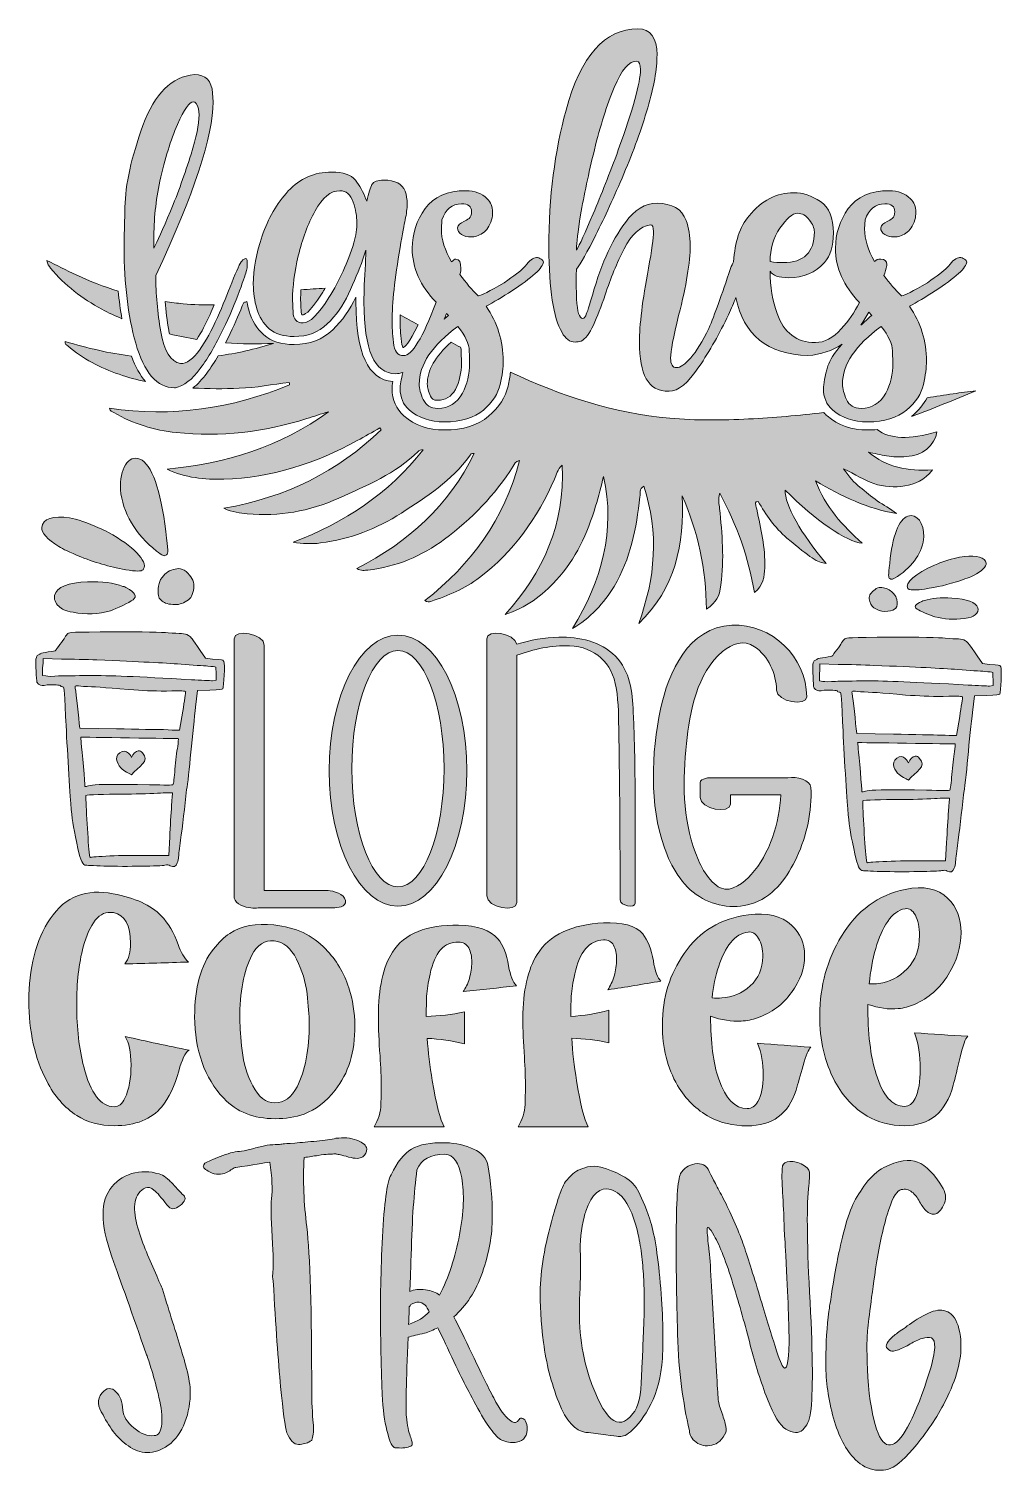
# Model space of a CAD drawing. Header units: inches. Extents: x 243 to 838, y -982 to -99.
import ezdxf

# ---------------------------------------------------------------- set-up
doc = ezdxf.new("R2010")
doc.units = ezdxf.units.IN
doc.header["$MEASUREMENT"] = 0
doc.layers.add('Layer 1', color=7, linetype='Continuous')

# ---------------------------------------------------------------- blocks, each defined once
blk = doc.blocks.new('block 3')
at = {"layer": 'Layer 1', "lineweight": 0}
for points, knots in [([(326.3, -406.6), (327.76, -418.38), (327.87, -419.82), (326.76, -420.74), (325.53, -421.97), (324.32, -421.46), (320.58, -418.5), (307.98, -408.66), (299.61, -394.68), (298.59, -381), (297.81, -368.46), (303.44, -359.32), (310.4, -362.25), (317.66, -365.3), (323.21, -380.89), (326.3, -406.6)], [0, 0, 0, 0, 1, 1, 1, 2, 2, 2, 3, 3, 3, 4, 4, 4, 5, 5, 5, 5]), ([(291.16, -407.17), (305.97, -415.14), (315.48, -424.72), (312.75, -429.5), (311.83, -430.86), (309.94, -431.11), (303.87, -430.3), (292.58, -428.34), (285.25, -426.31), (274.22, -422.03), (267.26, -419.1), (263.33, -417.44), (260.85, -415.71), (253.79, -411.34), (250.12, -407.36), (250.46, -404.01), (250.81, -398.93), (257.52, -396.52), (267.48, -398.26), (271.48, -398.9), (279, -401.36), (285.22, -404.33), (287.34, -405.22), (289.47, -406.11), (291.16, -407.17)], [0, 0, 0, 0, 1, 1, 1, 2, 2, 2, 3, 3, 3, 4, 4, 4, 5, 5, 5, 6, 6, 6, 7, 7, 7, 8, 8, 8, 8]), ([(302.19, -441.1), (307.51, -443.69), (308.87, -446.35), (306.23, -448.39), (304.16, -449.95), (296.09, -453.89), (292.37, -455.11), (285.48, -457.1), (277.15, -457.43), (269.57, -455.99), (264.66, -454.97), (262.54, -454.08), (260.79, -452.3), (258.74, -450.39), (257.67, -447.85), (258.25, -445.65), (259.63, -440.65), (266.59, -437.65), (278.45, -437.4), (287.2, -436.9), (294.61, -437.92), (300.06, -440.21), (301.09, -440.29), (301.7, -440.55), (302.19, -441.1)], [0, 0, 0, 0, 1, 1, 1, 2, 2, 2, 3, 3, 3, 4, 4, 4, 5, 5, 5, 6, 6, 6, 7, 7, 7, 8, 8, 8, 8])]:
    blk.add_open_spline(points, degree=3, knots=knots, dxfattribs=at)
blk = doc.blocks.new('block 4')
at = {"layer": 'Layer 1', "lineweight": 0}
for points, knots in [([(780.38, -397.14), (785.72, -395.36), (790.35, -401.5), (790.07, -409.75), (789.64, -418.75), (783.5, -427.79), (773.94, -434.01), (771.11, -435.89), (770.18, -436.2), (769.19, -435.36), (768.3, -434.73), (768.35, -433.78), (769.17, -426.05), (770.9, -409.16), (774.8, -399), (780.38, -397.14)], [0, 0, 0, 0, 1, 1, 1, 2, 2, 2, 3, 3, 3, 4, 4, 4, 5, 5, 5, 5]), ([(801.1, -425.42), (805.87, -423.59), (811.66, -422.13), (814.76, -421.79), (822.46, -420.85), (827.75, -422.58), (828.16, -425.94), (828.51, -428.16), (825.77, -430.7), (820.38, -433.43), (818.5, -434.53), (815.48, -435.54), (810.14, -437.32), (801.67, -439.91), (796.01, -441.1), (787.27, -442.15), (782.56, -442.55), (781.08, -442.35), (780.33, -441.43), (778.08, -438.22), (785.23, -432.11), (796.56, -427.17), (797.84, -426.5), (799.47, -425.96), (801.1, -425.42)], [0, 0, 0, 0, 1, 1, 1, 2, 2, 2, 3, 3, 3, 4, 4, 4, 5, 5, 5, 6, 6, 6, 7, 7, 7, 8, 8, 8, 8]), ([(790.5, -448.76), (794.68, -447.37), (800.42, -446.85), (807.25, -447.37), (816.5, -447.78), (822, -449.91), (823.21, -453.23), (823.71, -454.69), (822.95, -456.35), (821.4, -457.56), (820.09, -458.7), (818.46, -459.24), (814.66, -459.81), (808.79, -460.6), (802.3, -460.21), (796.88, -458.75), (793.95, -457.87), (787.57, -455.1), (785.91, -454.02), (783.8, -452.63), (784.79, -450.9), (788.87, -449.31), (789.23, -448.95), (789.7, -448.8), (790.5, -448.76)], [0, 0, 0, 0, 1, 1, 1, 2, 2, 2, 3, 3, 3, 4, 4, 4, 5, 5, 5, 6, 6, 6, 7, 7, 7, 8, 8, 8, 8])]:
    blk.add_open_spline(points, degree=3, knots=knots, dxfattribs=at)
blk = doc.blocks.new('block 5')
at = {"layer": 'Layer 1', "true_color": 0xbe1e2f}
h = blk.add_hatch(color=242, dxfattribs=at)
h.dxf.hatch_style = 2
edge = h.paths.add_edge_path()
edge.add_spline(control_points=[(294.7, -770.14), (286, -770.14), (278.41, -768.12), (271.93, -763.93), (264.34, -759.08), (258.17, -752.05), (253.41, -742.78), (246.13, -728.81), (242.51, -712.22), (242.51, -693.7), (242.51, -684.11), (243.6, -674.89), (245.77, -666.17), (247.94, -657.45), (251.19, -649.9), (255.53, -643.58), (264.86, -629.71), (277.7, -625.02), (294.17, -628.18), (307.38, -630.71), (317.17, -635.19), (323.5, -641.69), (327.81, -646.15), (331.25, -652.02), (333.81, -659.31), (335.46, -663.99), (337.6, -667.55), (340.21, -670), (327.23, -670.44), (314.26, -670.81), (301.32, -671.15), (303.6, -668.03), (304.73, -663.83), (304.71, -658.52), (304.66, -647.23), (301.15, -641.01), (294.21, -639.78), (289.93, -639.03), (286.24, -640.54), (283.16, -644.41), (280.07, -648.29), (277.61, -653.69), (275.79, -660.62), (273.08, -670.82), (271.75, -682.74), (271.78, -696.2), (271.81, -710.45), (273.24, -723.15), (276.09, -734.13), (280.36, -750.43), (286.55, -758.43), (294.65, -758.55), (297.48, -758.59), (299.7, -756.84), (301.32, -753.32), (303.82, -747.9), (305.06, -741.11), (305.02, -732.87), (304.99, -725.11), (303.81, -719.36), (301.5, -715.57), (314.49, -718.52), (327.49, -721.29), (340.5, -723.91), (338.21, -725.42), (336.11, -729.65), (334.22, -736.67), (331.74, -745.83), (328.29, -753.11), (323.86, -758.5), (317.58, -766.17), (307.86, -770.14), (294.7, -770.14)], knot_values=[0, 0, 0, 0, 1, 1, 1, 2, 2, 2, 3, 3, 3, 4, 4, 4, 5, 5, 5, 6, 6, 6, 7, 7, 7, 8, 8, 8, 9, 9, 9, 10, 10, 10, 11, 11, 11, 12, 12, 12, 13, 13, 13, 14, 14, 14, 15, 15, 15, 16, 16, 16, 17, 17, 17, 18, 18, 18, 19, 19, 19, 20, 20, 20, 21, 21, 21, 22, 22, 22, 23, 23, 23, 24, 24, 24, 24], degree=3, periodic=1)
h = blk.add_hatch(color=242, dxfattribs=at)
h.dxf.hatch_style = 2
edge = h.paths.add_edge_path()
edge.add_spline(control_points=[(778.25, -770.13), (769.55, -770.14), (761.94, -768.12), (755.41, -764.22), (747.18, -759.31), (740.6, -752.24), (735.67, -743.03), (729.42, -731.27), (726.33, -717.92), (726.41, -702.59), (726.51, -684.38), (730.94, -668.49), (739.67, -654.22), (749.15, -638.6), (762.16, -628.91), (778.67, -625.55), (789.88, -623.28), (798.58, -624.95), (804.82, -631.04), (810.18, -636.34), (812.86, -643.37), (812.86, -651.95), (812.86, -660.67), (810.26, -669.37), (805.05, -677.75), (799.84, -686.15), (792.94, -692.17), (784.35, -695.91), (781.16, -697.31), (777.87, -698.17), (774.46, -698.5), (768.61, -699.08), (762.39, -698.18), (755.81, -695.88), (755.74, -713.41), (757.42, -727.55), (760.87, -738.53), (764.97, -751.73), (770.78, -758.44), (778.28, -758.32), (781.03, -758.27), (783.19, -756.65), (784.76, -753.42), (786.85, -749.11), (787.9, -743.05), (787.92, -735.28), (787.94, -727.23), (786.77, -719.88), (784.41, -713.34), (795.26, -714.02), (806.11, -714.72), (816.94, -715.44), (815.46, -716.83), (813.91, -721.08), (812.28, -728.12), (810.64, -735.17), (809.23, -740.89), (808.04, -745.34), (803.51, -762.06), (793.56, -770.16), (778.25, -770.13)], knot_values=[0, 0, 0, 0, 1, 1, 1, 2, 2, 2, 3, 3, 3, 4, 4, 4, 5, 5, 5, 6, 6, 6, 7, 7, 7, 8, 8, 8, 9, 9, 9, 10, 10, 10, 11, 11, 11, 12, 12, 12, 13, 13, 13, 14, 14, 14, 15, 15, 15, 16, 16, 16, 17, 17, 17, 18, 18, 18, 19, 19, 19, 20, 20, 20, 20], degree=3, periodic=1)
edge = h.paths.add_edge_path()
edge.add_spline(control_points=[(762.53, -683.15), (769.04, -682.4), (774.82, -679.46), (779.86, -674.2), (784.9, -668.95), (787.43, -662.07), (787.44, -653.74), (787.46, -648.61), (786.6, -644.47), (784.88, -641.35), (783.15, -638.23), (781.07, -636.91), (778.64, -637.36), (774.51, -638.13), (770.96, -640.75), (767.99, -645.16), (765.02, -649.58), (762.58, -655.09), (760.67, -661.71), (758.76, -668.33), (757.41, -675.52), (756.64, -683.31), (758.71, -683.42), (760.68, -683.37), (762.53, -683.15)], knot_values=[0, 0, 0, 0, 1, 1, 1, 2, 2, 2, 3, 3, 3, 4, 4, 4, 5, 5, 5, 6, 6, 6, 7, 7, 7, 8, 8, 8, 8], degree=3, periodic=1)
h = blk.add_hatch(color=242, dxfattribs=at)
h.dxf.hatch_style = 2
edge = h.paths.add_edge_path()
edge.add_spline(control_points=[(682.01, -770.21), (673.31, -770.21), (665.7, -768.41), (659.18, -764.87), (650.95, -760.42), (644.36, -753.96), (639.42, -745.51), (633.15, -734.71), (630.05, -722.4), (630.12, -708.37), (630.2, -691.69), (634.63, -677.3), (643.41, -664.79), (652.95, -651.07), (666.08, -643.16), (682.75, -641.1), (694.07, -639.7), (702.85, -641.67), (709.13, -647.34), (714.52, -652.29), (717.19, -658.59), (717.15, -666.14), (717.11, -673.82), (714.45, -681.38), (709.18, -688.62), (703.9, -695.86), (696.94, -701.01), (688.3, -704.1), (685.1, -705.25), (681.78, -705.93), (678.36, -706.13), (672.48, -706.48), (666.24, -705.49), (659.63, -703.21), (659.54, -719.03), (661.22, -731.83), (664.66, -741.76), (668.76, -753.7), (674.56, -759.73), (682.07, -759.66), (684.82, -759.63), (686.98, -758.2), (688.56, -755.33), (690.66, -751.51), (691.74, -746.13), (691.78, -739.22), (691.82, -732.06), (690.67, -725.51), (688.32, -719.63), (699.21, -720.47), (710.09, -721.3), (720.97, -722.13), (719.47, -723.33), (717.89, -727.04), (716.22, -733.22), (714.56, -739.4), (713.11, -744.43), (711.91, -748.35), (707.29, -763.05), (697.32, -770.23), (682.01, -770.21)], knot_values=[0, 0, 0, 0, 1, 1, 1, 2, 2, 2, 3, 3, 3, 4, 4, 4, 5, 5, 5, 6, 6, 6, 7, 7, 7, 8, 8, 8, 9, 9, 9, 10, 10, 10, 11, 11, 11, 12, 12, 12, 13, 13, 13, 14, 14, 14, 15, 15, 15, 16, 16, 16, 17, 17, 17, 18, 18, 18, 19, 19, 19, 20, 20, 20, 20], degree=3, periodic=1)
edge = h.paths.add_edge_path()
edge.add_spline(control_points=[(666.39, -691.97), (672.94, -691.53), (678.76, -689.09), (683.84, -684.59), (688.92, -680.09), (691.49, -674.07), (691.53, -666.66), (691.55, -662.1), (690.7, -658.38), (688.97, -655.52), (687.24, -652.65), (685.15, -651.37), (682.69, -651.64), (678.52, -652.12), (674.94, -654.27), (671.94, -658.08), (668.94, -661.89), (666.48, -666.73), (664.55, -672.6), (662.62, -678.47), (661.26, -684.9), (660.48, -691.9), (662.56, -692.08), (664.53, -692.1), (666.39, -691.97)], knot_values=[0, 0, 0, 0, 1, 1, 1, 2, 2, 2, 3, 3, 3, 4, 4, 4, 5, 5, 5, 6, 6, 6, 7, 7, 7, 8, 8, 8, 8], degree=3, periodic=1)
h = blk.add_hatch(color=242, dxfattribs=at)
h.dxf.hatch_style = 2
edge = h.paths.add_edge_path()
edge.add_spline(control_points=[(393.14, -765.86), (380.06, -765.8), (369.59, -761.74), (361.73, -753.37), (349.99, -740.88), (344.07, -723.98), (343.95, -703.44), (343.86, -685.88), (347.68, -672.01), (355.42, -662.15), (358.73, -657.98), (362.06, -654.77), (365.39, -652.5), (372.57, -647.77), (381.59, -646.13), (392.47, -647.29), (405.66, -648.7), (416.2, -653.57), (424.08, -661.94), (430.6, -668.82), (435.34, -676.72), (438.28, -685.72), (440.71, -693.21), (441.93, -700.9), (441.97, -708.84), (442.04, -725.03), (438.03, -738.12), (429.98, -748.3), (424.21, -755.5), (417.83, -760.42), (410.86, -763), (405.59, -764.92), (399.69, -765.88), (393.14, -765.86)], knot_values=[0, 0, 0, 0, 1, 1, 1, 2, 2, 2, 3, 3, 3, 4, 4, 4, 5, 5, 5, 6, 6, 6, 7, 7, 7, 8, 8, 8, 9, 9, 9, 10, 10, 10, 11, 11, 11, 11], degree=3, periodic=1)
edge = h.paths.add_edge_path()
edge.add_spline(control_points=[(393.09, -756.11), (398.74, -756.18), (403.26, -752.9), (406.64, -746.36), (411.65, -736.53), (414.11, -723.55), (414.02, -707.24), (414, -702.56), (413.56, -696.61), (412.7, -689.37), (411.84, -682.13), (409.7, -675.11), (406.28, -668.23), (402.85, -661.35), (398.26, -657.6), (392.53, -657.04), (386.79, -656.48), (382.27, -659.35), (378.96, -665.79), (373.96, -675.38), (371.51, -688.47), (371.6, -704.89), (371.63, -710.06), (372.1, -716.48), (372.99, -724.11), (373.89, -731.75), (376.07, -739.01), (379.53, -745.83), (382.99, -752.64), (387.51, -756.04), (393.09, -756.11)], knot_values=[0, 0, 0, 0, 1, 1, 1, 2, 2, 2, 3, 3, 3, 4, 4, 4, 5, 5, 5, 6, 6, 6, 7, 7, 7, 8, 8, 8, 9, 9, 9, 10, 10, 10, 10], degree=3, periodic=1)
h = blk.add_hatch(color=242, dxfattribs=at)
h.dxf.hatch_style = 2
edge = h.paths.add_edge_path()
edge.add_spline(control_points=[(496.66, -770.87), (482.35, -770.87), (468.04, -770.87), (453.73, -770.87), (456.38, -766.36), (457.78, -761.73), (457.91, -756.96), (458.04, -752.19), (458.1, -748.8), (458.1, -746.78), (458.07, -740.8), (457.83, -734.33), (457.35, -727.39), (456.72, -718.55), (456.4, -710.5), (456.37, -703.26), (456.3, -686.18), (459.16, -673.08), (464.96, -664.01), (472.39, -652.34), (485.88, -647.09), (505.41, -647.49), (516.94, -647.72), (524.96, -650.41), (529.44, -655.77), (532.66, -659.62), (534.87, -665.11), (536.06, -672.28), (537.03, -678.39), (538.6, -682.46), (540.76, -684.49), (529.89, -685.78), (519.02, -686.97), (508.16, -688.07), (509.8, -685.99), (511.1, -683.29), (512.07, -679.98), (513.04, -676.66), (513.52, -673.34), (513.52, -670.02), (513.52, -666.64), (512.88, -663.76), (511.6, -661.38), (510.33, -659), (508.27, -657.79), (505.43, -657.74), (496.6, -657.57), (490.78, -664.08), (487.97, -677.43), (486.86, -682.5), (486.16, -687), (485.87, -690.92), (485.73, -693.62), (485.67, -697.22), (485.68, -701.74), (485.68, -702.24), (485.68, -702.73), (485.68, -703.23), (493.44, -703.15), (501.2, -702.21), (508.96, -700.42), (508.96, -706.98), (508.97, -713.55), (508.98, -720.11), (501.37, -718.19), (493.8, -717.05), (486.27, -716.7), (486.81, -725.03), (487.84, -733.63), (489.35, -742.49), (491.76, -757.09), (494.2, -766.54), (496.66, -770.87)], knot_values=[0, 0, 0, 0, 1, 1, 1, 2, 2, 2, 3, 3, 3, 4, 4, 4, 5, 5, 5, 6, 6, 6, 7, 7, 7, 8, 8, 8, 9, 9, 9, 10, 10, 10, 11, 11, 11, 12, 12, 12, 13, 13, 13, 14, 14, 14, 15, 15, 15, 16, 16, 16, 17, 17, 17, 18, 18, 18, 19, 19, 19, 20, 20, 20, 21, 21, 21, 22, 22, 22, 23, 23, 23, 24, 24, 24, 24], degree=3, periodic=1)
h = blk.add_hatch(color=242, dxfattribs=at)
h.dxf.hatch_style = 2
edge = h.paths.add_edge_path()
edge.add_spline(control_points=[(584.76, -770.87), (570.45, -770.87), (556.14, -770.87), (541.83, -770.87), (544.51, -766.44), (545.92, -761.87), (546.08, -757.18), (546.23, -752.49), (546.31, -749.15), (546.31, -747.16), (546.32, -741.27), (546.1, -734.92), (545.66, -728.1), (545.07, -719.41), (544.78, -711.52), (544.78, -704.4), (544.8, -687.61), (547.72, -674.59), (553.57, -665.28), (561.06, -653.3), (574.59, -647.07), (594.11, -646.05), (605.63, -645.44), (613.61, -647.6), (618.07, -652.8), (621.26, -656.53), (623.44, -662.04), (624.6, -669.35), (625.54, -675.59), (627.09, -679.71), (629.24, -681.69), (618.38, -683.57), (607.52, -685.33), (596.66, -686.97), (598.3, -684.78), (599.62, -681.97), (600.6, -678.56), (601.59, -675.14), (602.09, -671.74), (602.1, -668.36), (602.11, -664.92), (601.49, -662.03), (600.23, -659.7), (598.96, -657.37), (596.91, -656.28), (594.07, -656.41), (585.25, -656.84), (579.4, -663.78), (576.53, -677.3), (575.39, -682.43), (574.67, -686.97), (574.36, -690.91), (574.21, -693.61), (574.12, -697.21), (574.11, -701.73), (574.11, -702.23), (574.11, -702.73), (574.11, -703.22), (581.87, -702.84), (589.63, -701.59), (597.4, -699.45), (597.37, -706.1), (597.35, -712.76), (597.32, -719.41), (589.73, -717.69), (582.16, -716.79), (574.64, -716.67), (575.13, -725), (576.12, -733.58), (577.59, -742.43), (579.93, -757.02), (582.32, -766.52), (584.76, -770.87)], knot_values=[0, 0, 0, 0, 1, 1, 1, 2, 2, 2, 3, 3, 3, 4, 4, 4, 5, 5, 5, 6, 6, 6, 7, 7, 7, 8, 8, 8, 9, 9, 9, 10, 10, 10, 11, 11, 11, 12, 12, 12, 13, 13, 13, 14, 14, 14, 15, 15, 15, 16, 16, 16, 17, 17, 17, 18, 18, 18, 19, 19, 19, 20, 20, 20, 21, 21, 21, 22, 22, 22, 23, 23, 23, 24, 24, 24, 24], degree=3, periodic=1)
at = {"layer": 'Layer 1', "lineweight": 0}
for points, knots in [([(294.7, -770.14), (286, -770.14), (278.41, -768.12), (271.93, -763.93), (264.34, -759.08), (258.17, -752.05), (253.41, -742.78), (246.13, -728.81), (242.51, -712.22), (242.51, -693.7), (242.51, -684.11), (243.6, -674.89), (245.77, -666.17), (247.94, -657.45), (251.19, -649.9), (255.53, -643.58), (264.86, -629.71), (277.7, -625.02), (294.17, -628.18), (307.38, -630.71), (317.17, -635.19), (323.5, -641.69), (327.81, -646.15), (331.25, -652.02), (333.81, -659.31), (335.46, -663.99), (337.6, -667.55), (340.21, -670), (327.23, -670.44), (314.26, -670.81), (301.32, -671.15), (303.6, -668.03), (304.73, -663.83), (304.71, -658.52), (304.66, -647.23), (301.15, -641.01), (294.21, -639.78), (289.93, -639.03), (286.24, -640.54), (283.16, -644.41), (280.07, -648.29), (277.61, -653.69), (275.79, -660.62), (273.08, -670.82), (271.75, -682.74), (271.78, -696.2), (271.81, -710.45), (273.24, -723.15), (276.09, -734.13), (280.36, -750.43), (286.55, -758.43), (294.65, -758.55), (297.48, -758.59), (299.7, -756.84), (301.32, -753.32), (303.82, -747.9), (305.06, -741.11), (305.02, -732.87), (304.99, -725.11), (303.81, -719.36), (301.5, -715.57), (314.49, -718.52), (327.49, -721.29), (340.5, -723.91), (338.21, -725.42), (336.11, -729.65), (334.22, -736.67), (331.74, -745.83), (328.29, -753.11), (323.86, -758.5), (317.58, -766.17), (307.86, -770.14), (294.7, -770.14)], [0, 0, 0, 0, 1, 1, 1, 2, 2, 2, 3, 3, 3, 4, 4, 4, 5, 5, 5, 6, 6, 6, 7, 7, 7, 8, 8, 8, 9, 9, 9, 10, 10, 10, 11, 11, 11, 12, 12, 12, 13, 13, 13, 14, 14, 14, 15, 15, 15, 16, 16, 16, 17, 17, 17, 18, 18, 18, 19, 19, 19, 20, 20, 20, 21, 21, 21, 22, 22, 22, 23, 23, 23, 24, 24, 24, 24]), ([(778.25, -770.13), (769.55, -770.14), (761.94, -768.12), (755.41, -764.22), (747.18, -759.31), (740.6, -752.24), (735.67, -743.03), (729.42, -731.27), (726.33, -717.92), (726.41, -702.59), (726.51, -684.38), (730.94, -668.49), (739.67, -654.22), (749.15, -638.6), (762.16, -628.91), (778.67, -625.55), (789.88, -623.28), (798.58, -624.95), (804.82, -631.04), (810.18, -636.34), (812.86, -643.37), (812.86, -651.95), (812.86, -660.67), (810.26, -669.37), (805.05, -677.75), (799.84, -686.15), (792.94, -692.17), (784.35, -695.91), (781.16, -697.31), (777.87, -698.17), (774.46, -698.5), (768.61, -699.08), (762.39, -698.18), (755.81, -695.88), (755.74, -713.41), (757.42, -727.55), (760.87, -738.53), (764.97, -751.73), (770.78, -758.44), (778.28, -758.32), (781.03, -758.27), (783.19, -756.65), (784.76, -753.42), (786.85, -749.11), (787.9, -743.05), (787.92, -735.28), (787.94, -727.23), (786.77, -719.88), (784.41, -713.34), (795.26, -714.02), (806.11, -714.72), (816.94, -715.44), (815.46, -716.83), (813.91, -721.08), (812.28, -728.12), (810.64, -735.17), (809.23, -740.89), (808.04, -745.34), (803.51, -762.06), (793.56, -770.16), (778.25, -770.13)], [0, 0, 0, 0, 1, 1, 1, 2, 2, 2, 3, 3, 3, 4, 4, 4, 5, 5, 5, 6, 6, 6, 7, 7, 7, 8, 8, 8, 9, 9, 9, 10, 10, 10, 11, 11, 11, 12, 12, 12, 13, 13, 13, 14, 14, 14, 15, 15, 15, 16, 16, 16, 17, 17, 17, 18, 18, 18, 19, 19, 19, 20, 20, 20, 20]), ([(682.01, -770.21), (673.31, -770.21), (665.7, -768.41), (659.18, -764.87), (650.95, -760.42), (644.36, -753.96), (639.42, -745.51), (633.15, -734.71), (630.05, -722.4), (630.12, -708.37), (630.2, -691.69), (634.63, -677.3), (643.41, -664.79), (652.95, -651.07), (666.08, -643.16), (682.75, -641.1), (694.07, -639.7), (702.85, -641.67), (709.13, -647.34), (714.52, -652.29), (717.19, -658.59), (717.15, -666.14), (717.11, -673.82), (714.45, -681.38), (709.18, -688.62), (703.9, -695.86), (696.94, -701.01), (688.3, -704.1), (685.1, -705.25), (681.78, -705.93), (678.36, -706.13), (672.48, -706.48), (666.24, -705.49), (659.63, -703.21), (659.54, -719.03), (661.22, -731.83), (664.66, -741.76), (668.76, -753.7), (674.56, -759.73), (682.07, -759.66), (684.82, -759.63), (686.98, -758.2), (688.56, -755.33), (690.66, -751.51), (691.74, -746.13), (691.78, -739.22), (691.82, -732.06), (690.67, -725.51), (688.32, -719.63), (699.21, -720.47), (710.09, -721.3), (720.97, -722.13), (719.47, -723.33), (717.89, -727.04), (716.22, -733.22), (714.56, -739.4), (713.11, -744.43), (711.91, -748.35), (707.29, -763.05), (697.32, -770.23), (682.01, -770.21)], [0, 0, 0, 0, 1, 1, 1, 2, 2, 2, 3, 3, 3, 4, 4, 4, 5, 5, 5, 6, 6, 6, 7, 7, 7, 8, 8, 8, 9, 9, 9, 10, 10, 10, 11, 11, 11, 12, 12, 12, 13, 13, 13, 14, 14, 14, 15, 15, 15, 16, 16, 16, 17, 17, 17, 18, 18, 18, 19, 19, 19, 20, 20, 20, 20]), ([(762.53, -683.15), (769.04, -682.4), (774.82, -679.46), (779.86, -674.2), (784.9, -668.95), (787.43, -662.07), (787.44, -653.74), (787.46, -648.61), (786.6, -644.47), (784.88, -641.35), (783.15, -638.23), (781.07, -636.91), (778.64, -637.36), (774.51, -638.13), (770.96, -640.75), (767.99, -645.16), (765.02, -649.58), (762.58, -655.09), (760.67, -661.71), (758.76, -668.33), (757.41, -675.52), (756.64, -683.31), (758.71, -683.42), (760.68, -683.37), (762.53, -683.15)], [0, 0, 0, 0, 1, 1, 1, 2, 2, 2, 3, 3, 3, 4, 4, 4, 5, 5, 5, 6, 6, 6, 7, 7, 7, 8, 8, 8, 8]), ([(393.14, -765.86), (380.06, -765.8), (369.59, -761.74), (361.73, -753.37), (349.99, -740.88), (344.07, -723.98), (343.95, -703.44), (343.86, -685.88), (347.68, -672.01), (355.42, -662.15), (358.73, -657.98), (362.06, -654.77), (365.39, -652.5), (372.57, -647.77), (381.59, -646.13), (392.47, -647.29), (405.66, -648.7), (416.2, -653.57), (424.08, -661.94), (430.6, -668.82), (435.34, -676.72), (438.28, -685.72), (440.71, -693.21), (441.93, -700.9), (441.97, -708.84), (442.04, -725.03), (438.03, -738.12), (429.98, -748.3), (424.21, -755.5), (417.83, -760.42), (410.86, -763), (405.59, -764.92), (399.69, -765.88), (393.14, -765.86)], [0, 0, 0, 0, 1, 1, 1, 2, 2, 2, 3, 3, 3, 4, 4, 4, 5, 5, 5, 6, 6, 6, 7, 7, 7, 8, 8, 8, 9, 9, 9, 10, 10, 10, 11, 11, 11, 11]), ([(496.66, -770.87), (482.35, -770.87), (468.04, -770.87), (453.73, -770.87), (456.38, -766.36), (457.78, -761.73), (457.91, -756.96), (458.04, -752.19), (458.1, -748.8), (458.1, -746.78), (458.07, -740.8), (457.83, -734.33), (457.35, -727.39), (456.72, -718.55), (456.4, -710.5), (456.37, -703.26), (456.3, -686.18), (459.16, -673.08), (464.96, -664.01), (472.39, -652.34), (485.88, -647.09), (505.41, -647.49), (516.94, -647.72), (524.96, -650.41), (529.44, -655.77), (532.66, -659.62), (534.87, -665.11), (536.06, -672.28), (537.03, -678.39), (538.6, -682.46), (540.76, -684.49), (529.89, -685.78), (519.02, -686.97), (508.16, -688.07), (509.8, -685.99), (511.1, -683.29), (512.07, -679.98), (513.04, -676.66), (513.52, -673.34), (513.52, -670.02), (513.52, -666.64), (512.88, -663.76), (511.6, -661.38), (510.33, -659), (508.27, -657.79), (505.43, -657.74), (496.6, -657.57), (490.78, -664.08), (487.97, -677.43), (486.86, -682.5), (486.16, -687), (485.87, -690.92), (485.73, -693.62), (485.67, -697.22), (485.68, -701.74), (485.68, -702.24), (485.68, -702.73), (485.68, -703.23), (493.44, -703.15), (501.2, -702.21), (508.96, -700.42), (508.96, -706.98), (508.97, -713.55), (508.98, -720.11), (501.37, -718.19), (493.8, -717.05), (486.27, -716.7), (486.81, -725.03), (487.84, -733.63), (489.35, -742.49), (491.76, -757.09), (494.2, -766.54), (496.66, -770.87)], [0, 0, 0, 0, 1, 1, 1, 2, 2, 2, 3, 3, 3, 4, 4, 4, 5, 5, 5, 6, 6, 6, 7, 7, 7, 8, 8, 8, 9, 9, 9, 10, 10, 10, 11, 11, 11, 12, 12, 12, 13, 13, 13, 14, 14, 14, 15, 15, 15, 16, 16, 16, 17, 17, 17, 18, 18, 18, 19, 19, 19, 20, 20, 20, 21, 21, 21, 22, 22, 22, 23, 23, 23, 24, 24, 24, 24]), ([(584.76, -770.87), (570.45, -770.87), (556.14, -770.87), (541.83, -770.87), (544.51, -766.44), (545.92, -761.87), (546.08, -757.18), (546.23, -752.49), (546.31, -749.15), (546.31, -747.16), (546.32, -741.27), (546.1, -734.92), (545.66, -728.1), (545.07, -719.41), (544.78, -711.52), (544.78, -704.4), (544.8, -687.61), (547.72, -674.59), (553.57, -665.28), (561.06, -653.3), (574.59, -647.07), (594.11, -646.05), (605.63, -645.44), (613.61, -647.6), (618.07, -652.8), (621.26, -656.53), (623.44, -662.04), (624.6, -669.35), (625.54, -675.59), (627.09, -679.71), (629.24, -681.69), (618.38, -683.57), (607.52, -685.33), (596.66, -686.97), (598.3, -684.78), (599.62, -681.97), (600.6, -678.56), (601.59, -675.14), (602.09, -671.74), (602.1, -668.36), (602.11, -664.92), (601.49, -662.03), (600.23, -659.7), (598.96, -657.37), (596.91, -656.28), (594.07, -656.41), (585.25, -656.84), (579.4, -663.78), (576.53, -677.3), (575.39, -682.43), (574.67, -686.97), (574.36, -690.91), (574.21, -693.61), (574.12, -697.21), (574.11, -701.73), (574.11, -702.23), (574.11, -702.73), (574.11, -703.22), (581.87, -702.84), (589.63, -701.59), (597.4, -699.45), (597.37, -706.1), (597.35, -712.76), (597.32, -719.41), (589.73, -717.69), (582.16, -716.79), (574.64, -716.67), (575.13, -725), (576.12, -733.58), (577.59, -742.43), (579.93, -757.02), (582.32, -766.52), (584.76, -770.87)], [0, 0, 0, 0, 1, 1, 1, 2, 2, 2, 3, 3, 3, 4, 4, 4, 5, 5, 5, 6, 6, 6, 7, 7, 7, 8, 8, 8, 9, 9, 9, 10, 10, 10, 11, 11, 11, 12, 12, 12, 13, 13, 13, 14, 14, 14, 15, 15, 15, 16, 16, 16, 17, 17, 17, 18, 18, 18, 19, 19, 19, 20, 20, 20, 21, 21, 21, 22, 22, 22, 23, 23, 23, 24, 24, 24, 24]), ([(666.39, -691.97), (672.94, -691.53), (678.76, -689.09), (683.84, -684.59), (688.92, -680.09), (691.49, -674.07), (691.53, -666.66), (691.55, -662.1), (690.7, -658.38), (688.97, -655.52), (687.24, -652.65), (685.15, -651.37), (682.69, -651.64), (678.52, -652.12), (674.94, -654.27), (671.94, -658.08), (668.94, -661.89), (666.48, -666.73), (664.55, -672.6), (662.62, -678.47), (661.26, -684.9), (660.48, -691.9), (662.56, -692.08), (664.53, -692.1), (666.39, -691.97)], [0, 0, 0, 0, 1, 1, 1, 2, 2, 2, 3, 3, 3, 4, 4, 4, 5, 5, 5, 6, 6, 6, 7, 7, 7, 8, 8, 8, 8]), ([(393.09, -756.11), (398.74, -756.18), (403.26, -752.9), (406.64, -746.36), (411.65, -736.53), (414.11, -723.55), (414.02, -707.24), (414, -702.56), (413.56, -696.61), (412.7, -689.37), (411.84, -682.13), (409.7, -675.11), (406.28, -668.23), (402.85, -661.35), (398.26, -657.6), (392.53, -657.04), (386.79, -656.48), (382.27, -659.35), (378.96, -665.79), (373.96, -675.38), (371.51, -688.47), (371.6, -704.89), (371.63, -710.06), (372.1, -716.48), (372.99, -724.11), (373.89, -731.75), (376.07, -739.01), (379.53, -745.83), (382.99, -752.64), (387.51, -756.04), (393.09, -756.11)], [0, 0, 0, 0, 1, 1, 1, 2, 2, 2, 3, 3, 3, 4, 4, 4, 5, 5, 5, 6, 6, 6, 7, 7, 7, 8, 8, 8, 9, 9, 9, 10, 10, 10, 10])]:
    blk.add_open_spline(points, degree=3, knots=knots, dxfattribs=at)
blk = doc.blocks.new('block 6')
at = {"layer": 'Layer 1', "true_color": 0x030405}
h = blk.add_hatch(color=178, dxfattribs=at)
h.dxf.hatch_style = 2
edge = h.paths.add_edge_path()
edge.add_spline(control_points=[(389.98, -792.35), (386.61, -793.02), (379.65, -794.15), (369.09, -795.72), (368.64, -795.72), (367.92, -796.06), (366.9, -796.73), (365.89, -797.4), (364.88, -798.02), (363.87, -798.58), (362.86, -799.15), (361.52, -799.54), (359.83, -799.76), (358.15, -799.99), (356.4, -799.76), (354.61, -799.09), (351.01, -797.52), (349.22, -796.11), (349.22, -794.88), (349.22, -793.64), (350.57, -792.58), (353.26, -791.68), (354.16, -791.23), (355.73, -790.55), (357.98, -789.65), (360.22, -788.76), (362.36, -787.97), (364.38, -787.3), (366.4, -786.62), (368.31, -786.18), (370.11, -785.95), (371.67, -785.95), (373.58, -785.67), (375.83, -785.11), (378.07, -784.55), (380.49, -783.93), (383.07, -783.25), (385.65, -782.58), (387.96, -782.13), (389.98, -781.91), (392.45, -781.69), (394.19, -781.57), (395.2, -781.57), (396.21, -781.57), (397.17, -781.46), (398.06, -781.23), (398.74, -781.23), (401.1, -781.06), (405.14, -780.73), (409.18, -780.39), (413.67, -780), (418.61, -779.55), (423.55, -779.1), (427.49, -778.54), (430.41, -777.86), (435.12, -777.19), (439.39, -777.59), (443.21, -779.04), (447.02, -780.51), (449.04, -782.24), (449.27, -784.26), (449.27, -786.29), (448.43, -787.92), (446.75, -789.15), (445.06, -790.39), (442.2, -790.44), (438.15, -789.32), (435.91, -788.64), (434.22, -788.2), (433.1, -787.97), (431.97, -787.75), (431.19, -787.58), (430.74, -787.47), (430.29, -787.35), (429.51, -787.35), (428.38, -787.47), (427.26, -787.58), (426.25, -787.63), (425.35, -787.63), (424.23, -787.63), (422.26, -787.86), (419.46, -788.31), (416.65, -788.76), (413.78, -789.21), (410.87, -789.65), (410.19, -803.8), (410.75, -817.95), (412.55, -832.1), (414.57, -849.17), (415.58, -882.86), (415.58, -933.16), (415.58, -938.55), (415.92, -945.29), (416.59, -953.38), (416.81, -957.64), (416.48, -960.67), (415.58, -962.47), (415.36, -962.69), (414.91, -963.03), (414.23, -963.48), (413.56, -963.93), (412.6, -964.32), (411.37, -964.66), (410.13, -965), (408.84, -965.17), (407.5, -965.17), (406.15, -965.17), (404.86, -964.55), (403.62, -963.31), (402.39, -962.08), (401.32, -960.33), (400.42, -958.09), (399.3, -954.5), (398.01, -945.07), (396.55, -929.79), (395.09, -914.53), (393.57, -892.96), (392, -865.11), (391.55, -863.99), (391.55, -861.41), (392, -857.37), (392.22, -856.47), (392, -850.07), (391.33, -838.17), (390.65, -826.26), (390.54, -818.52), (390.99, -814.92), (391.66, -809.31), (391.33, -801.78), (389.98, -792.35)], knot_values=[0, 0, 0, 0, 1, 1, 1, 2, 2, 2, 3, 3, 3, 4, 4, 4, 5, 5, 5, 6, 6, 6, 7, 7, 7, 8, 8, 8, 9, 9, 9, 10, 10, 10, 11, 11, 11, 12, 12, 12, 13, 13, 13, 14, 14, 14, 15, 15, 15, 16, 16, 16, 17, 17, 17, 18, 18, 18, 19, 19, 19, 20, 20, 20, 21, 21, 21, 22, 22, 22, 23, 23, 23, 24, 24, 24, 25, 25, 25, 26, 26, 26, 27, 27, 27, 28, 28, 28, 29, 29, 29, 30, 30, 30, 31, 31, 31, 32, 32, 32, 33, 33, 33, 34, 34, 34, 35, 35, 35, 36, 36, 36, 37, 37, 37, 38, 38, 38, 39, 39, 39, 40, 40, 40, 41, 41, 41, 42, 42, 42, 43, 43, 43, 43], degree=3, periodic=1)
h = blk.add_hatch(color=178, dxfattribs=at)
h.dxf.hatch_style = 2
edge = h.paths.add_edge_path()
edge.add_spline(control_points=[(466.45, -967.19), (466, -966.96), (465.44, -966.51), (464.76, -965.84), (464.09, -965.17), (463.02, -962.08), (461.56, -956.58), (460.1, -951.07), (459.15, -943.72), (458.7, -934.51), (458.25, -925.08), (457.91, -911.77), (457.69, -894.59), (457.46, -877.41), (457.86, -858.6), (458.87, -838.17), (459.88, -817.73), (461.62, -805.04), (464.09, -800.1), (467.91, -792.47), (472.12, -787.25), (476.72, -784.43), (481.32, -781.63), (488.23, -780.34), (497.44, -780.56), (503.95, -780.79), (509.68, -782.08), (514.62, -784.43), (519.56, -786.79), (522.48, -789.99), (523.38, -794.03), (525.17, -804.37), (526.07, -815.04), (526.07, -826.04), (526.07, -837.04), (524.05, -848.33), (520.01, -859.89), (515.97, -871.46), (510.13, -880.5), (502.49, -887.01), (505.19, -892.18), (509, -899.98), (513.95, -910.43), (518.88, -920.87), (523.21, -929.63), (526.92, -936.7), (530.62, -943.77), (533.82, -948.21), (536.52, -950.01), (537.64, -951.13), (538.65, -951.69), (539.55, -951.69), (540.44, -951.69), (541.07, -951.52), (541.4, -951.19), (541.74, -950.85), (542.08, -950.4), (542.41, -949.84), (542.75, -949.28), (543.03, -949), (543.26, -949), (545.5, -948.77), (546.84, -950.57), (547.3, -954.39), (547.75, -959.78), (545.61, -962.92), (540.9, -963.82), (538.65, -964.27), (535.84, -963.93), (532.48, -962.81), (530.68, -962.13), (528.49, -960.17), (525.91, -956.91), (523.32, -953.65), (520.4, -949.05), (517.15, -943.1), (513.89, -937.15), (511.14, -931.93), (508.89, -927.44), (506.65, -922.95), (503.67, -916.77), (499.97, -908.91), (496.26, -901.05), (493.84, -896), (492.72, -893.75), (490.03, -895.1), (487.33, -896.22), (484.64, -897.12), (480.6, -898.02), (477.23, -898.8), (474.53, -899.48), (473.41, -926.88), (473.07, -943.16), (473.52, -948.32), (473.74, -950.79), (474.08, -953.09), (474.53, -955.23), (474.98, -957.36), (475.43, -958.99), (475.88, -960.11), (476.33, -961.23), (476.67, -962.25), (476.89, -963.15), (477.11, -964.04), (477.17, -964.71), (477.06, -965.17), (476.94, -965.61), (476.67, -965.95), (476.22, -966.18), (475.32, -966.62), (474.08, -966.96), (472.51, -967.19), (470.94, -967.41), (469.48, -967.41), (468.13, -967.19), (468.13, -967.19), (466.45, -967.19), (466.45, -967.19)], knot_values=[0, 0, 0, 0, 1, 1, 1, 2, 2, 2, 3, 3, 3, 4, 4, 4, 5, 5, 5, 6, 6, 6, 7, 7, 7, 8, 8, 8, 9, 9, 9, 10, 10, 10, 11, 11, 11, 12, 12, 12, 13, 13, 13, 14, 14, 14, 15, 15, 15, 16, 16, 16, 17, 17, 17, 18, 18, 18, 19, 19, 19, 20, 20, 20, 21, 21, 21, 22, 22, 22, 23, 23, 23, 24, 24, 24, 25, 25, 25, 26, 26, 26, 27, 27, 27, 28, 28, 28, 29, 29, 29, 30, 30, 30, 31, 31, 31, 32, 32, 32, 33, 33, 33, 34, 34, 34, 35, 35, 35, 36, 36, 36, 37, 37, 37, 38, 38, 38, 39, 39, 39, 39], degree=3, periodic=1)
edge = h.paths.add_edge_path()
edge.add_spline(control_points=[(475.21, -880.95), (475.21, -883.42), (475.09, -887.01), (474.87, -891.73), (480.26, -889.93), (484.41, -887.35), (487.33, -883.98), (487.33, -883.53), (487.22, -883.2), (487, -882.97), (486.1, -881.17), (485.03, -879.88), (483.8, -879.1), (482.56, -878.31), (481.49, -877.97), (480.6, -878.08), (479.7, -878.2), (478.86, -878.42), (478.07, -878.76), (477.28, -879.1), (476.67, -879.38), (476.22, -879.6), (476.22, -879.6), (475.88, -880.27), (475.88, -880.27), (475.88, -880.27), (475.21, -880.95), (475.21, -880.95)], knot_values=[0, 0, 0, 0, 1, 1, 1, 2, 2, 2, 3, 3, 3, 4, 4, 4, 5, 5, 5, 6, 6, 6, 7, 7, 7, 8, 8, 8, 9, 9, 9, 9], degree=3, periodic=1)
edge = h.paths.add_edge_path()
edge.add_spline(control_points=[(475.54, -871.52), (478.24, -870.39), (481.44, -870.06), (485.15, -870.5), (488.85, -870.96), (491.71, -872.08), (493.73, -873.87), (499.35, -862.87), (503.45, -850.52), (506.03, -836.82), (508.61, -823.12), (509.06, -811.55), (507.38, -802.12), (505.69, -792.69), (502.27, -787.86), (497.1, -787.63), (488.35, -787.63), (482.62, -790.78), (479.92, -797.07), (479.02, -804.26), (478.29, -811.89), (477.73, -819.97), (477.17, -828.06), (476.72, -837.78), (476.39, -849.11), (476.05, -860.46), (475.76, -867.93), (475.54, -871.52)], knot_values=[0, 0, 0, 0, 1, 1, 1, 2, 2, 2, 3, 3, 3, 4, 4, 4, 5, 5, 5, 6, 6, 6, 7, 7, 7, 8, 8, 8, 9, 9, 9, 9], degree=3, periodic=1)
h = blk.add_hatch(color=178, dxfattribs=at)
h.dxf.hatch_style = 2
edge = h.paths.add_edge_path()
edge.add_spline(control_points=[(555.38, -869.49), (555.83, -855.8), (558.75, -840.08), (564.14, -822.33), (564.36, -821.44), (564.87, -819.69), (565.65, -817.11), (566.44, -814.53), (567, -812.85), (567.34, -812.06), (567.68, -811.27), (568.23, -809.87), (569.02, -807.85), (569.81, -805.83), (570.59, -804.42), (571.38, -803.64), (572.17, -802.85), (573.18, -801.78), (574.41, -800.44), (575.64, -799.09), (577.05, -798.08), (578.62, -797.4), (580.19, -796.73), (582.1, -796.06), (584.35, -795.38), (589.07, -794.03), (596.14, -795.83), (605.57, -800.77), (609.62, -802.79), (612.7, -805.66), (614.84, -809.36), (616.97, -813.07), (619.5, -819.08), (622.42, -827.39), (625.11, -835.25), (627.24, -848.22), (628.82, -866.29), (630.39, -884.37), (630.84, -899.81), (630.17, -912.61), (629.27, -923.85), (626.91, -933.16), (623.09, -940.57), (619.27, -947.99), (615.12, -953.6), (610.63, -957.42), (609.05, -958.77), (607.65, -959.61), (606.42, -959.94), (605.18, -960.28), (604.06, -960.39), (603.05, -960.28), (602.04, -960.17), (599.51, -959.83), (595.47, -959.27), (591.42, -958.71), (587.38, -958.2), (583.34, -957.76), (576.82, -957.08), (571.27, -950.9), (566.67, -939.23), (562.06, -927.55), (558.97, -915.43), (557.4, -902.85), (555.83, -890.27), (555.15, -879.15), (555.38, -869.49)], knot_values=[0, 0, 0, 0, 1, 1, 1, 2, 2, 2, 3, 3, 3, 4, 4, 4, 5, 5, 5, 6, 6, 6, 7, 7, 7, 8, 8, 8, 9, 9, 9, 10, 10, 10, 11, 11, 11, 12, 12, 12, 13, 13, 13, 14, 14, 14, 15, 15, 15, 16, 16, 16, 17, 17, 17, 18, 18, 18, 19, 19, 19, 20, 20, 20, 21, 21, 21, 22, 22, 22, 22], degree=3, periodic=1)
edge = h.paths.add_edge_path()
edge.add_spline(control_points=[(582.33, -826.04), (580.31, -833.45), (579.52, -841.2), (579.97, -849.28), (580.19, -856.02), (580.08, -863.88), (579.64, -872.86), (578.51, -891.95), (580.42, -908.91), (585.36, -923.73), (594.34, -950.45), (603.22, -957.98), (611.97, -946.3), (615.34, -942.71), (617.14, -935.07), (617.36, -923.39), (617.36, -921.6), (617.48, -918.9), (617.7, -915.31), (617.92, -911.72), (618.09, -908.12), (618.21, -904.53), (618.32, -900.94), (618.49, -896.84), (618.71, -892.23), (618.93, -887.63), (619.05, -883.03), (619.05, -878.42), (619.05, -873.82), (618.93, -869.16), (618.71, -864.44), (618.49, -859.72), (618.09, -855.01), (617.53, -850.29), (616.97, -845.58), (616.24, -841.09), (615.34, -836.82), (611.75, -820.65), (606.13, -811.44), (598.5, -809.19), (591.98, -807.4), (586.93, -811.78), (583.34, -822.33), (582.89, -823.46), (582.55, -824.69), (582.33, -826.04)], knot_values=[0, 0, 0, 0, 1, 1, 1, 2, 2, 2, 3, 3, 3, 4, 4, 4, 5, 5, 5, 6, 6, 6, 7, 7, 7, 8, 8, 8, 9, 9, 9, 10, 10, 10, 11, 11, 11, 12, 12, 12, 13, 13, 13, 14, 14, 14, 15, 15, 15, 15], degree=3, periodic=1)
h = blk.add_hatch(color=178, dxfattribs=at)
h.dxf.hatch_style = 2
edge = h.paths.add_edge_path()
edge.add_spline(control_points=[(668.91, -957.76), (666.88, -962.25), (664.02, -964.88), (660.32, -965.67), (656.61, -966.46), (653.41, -965.84), (650.71, -963.82), (648.02, -961.8), (646.67, -959.44), (646.67, -956.74), (644.65, -947.99), (643.02, -938.95), (641.79, -929.63), (640.55, -920.31), (639.77, -909.64), (639.43, -897.62), (639.09, -885.61), (638.87, -876.63), (638.75, -870.67), (638.64, -864.72), (638.59, -854.67), (638.59, -840.52), (638.59, -816.49), (639.48, -802.79), (641.28, -799.42), (643.08, -796.28), (646, -794.32), (650.04, -793.53), (654.08, -792.74), (657, -794.26), (658.8, -798.08), (659.25, -798.98), (660.15, -800.77), (661.49, -803.47), (662.84, -806.16), (664.41, -809.14), (666.21, -812.39), (668, -815.65), (670.03, -819.75), (672.27, -824.69), (674.52, -829.63), (676.54, -834.46), (678.34, -839.18), (681.03, -846.59), (684.28, -856.64), (688.11, -869.33), (691.92, -882.02), (695.23, -892.85), (698.04, -901.83), (700.85, -910.82), (702.81, -916.1), (703.94, -917.67), (706.18, -920.59), (707.42, -915.65), (707.65, -902.85), (707.65, -892.96), (706.97, -875.22), (705.62, -849.62), (705.17, -841.31), (704.83, -835.92), (704.61, -833.45), (704.61, -829.41), (704.39, -823.63), (703.94, -816.1), (703.49, -808.58), (703.27, -803.8), (703.27, -801.78), (703.27, -799.76), (703.38, -797.4), (703.6, -794.71), (704.05, -793.14), (705.57, -792.24), (708.15, -792.01), (710.73, -791.79), (713.37, -792.47), (716.07, -794.03), (718.54, -795.38), (719.88, -796.9), (720.11, -798.58), (720.33, -800.27), (720.11, -803.69), (719.44, -808.86), (718.31, -821.66), (718.65, -844.73), (720.45, -878.08), (722.24, -911.44), (722.35, -933.95), (720.78, -945.63), (720.11, -950.34), (718.54, -953.88), (716.07, -956.24), (713.59, -958.6), (710.11, -958.43), (705.62, -955.73), (702.03, -953.71), (698.27, -947.6), (694.34, -937.37), (690.41, -927.16), (686.93, -916.15), (683.9, -904.36), (680.86, -892.57), (677.33, -880.05), (673.28, -866.8), (669.24, -853.55), (665.42, -843.78), (661.83, -837.49), (658.91, -832.33), (657.45, -831.09), (657.45, -833.79), (657.45, -834.69), (657.79, -838.28), (658.46, -844.56), (658.91, -847.26), (659.36, -852.99), (659.81, -861.75), (660.26, -870.5), (660.76, -879.6), (661.33, -889.03), (661.88, -898.47), (662.45, -907.85), (663.01, -917.16), (663.57, -926.48), (663.96, -932.83), (664.19, -936.19), (664.19, -938.22), (664.75, -940.8), (665.87, -943.94), (666.99, -947.09), (667.89, -949.89), (668.57, -952.37), (669.24, -954.83), (669.35, -956.63), (668.91, -957.76)], knot_values=[0, 0, 0, 0, 1, 1, 1, 2, 2, 2, 3, 3, 3, 4, 4, 4, 5, 5, 5, 6, 6, 6, 7, 7, 7, 8, 8, 8, 9, 9, 9, 10, 10, 10, 11, 11, 11, 12, 12, 12, 13, 13, 13, 14, 14, 14, 15, 15, 15, 16, 16, 16, 17, 17, 17, 18, 18, 18, 19, 19, 19, 20, 20, 20, 21, 21, 21, 22, 22, 22, 23, 23, 23, 24, 24, 24, 25, 25, 25, 26, 26, 26, 27, 27, 27, 28, 28, 28, 29, 29, 29, 30, 30, 30, 31, 31, 31, 32, 32, 32, 33, 33, 33, 34, 34, 34, 35, 35, 35, 36, 36, 36, 37, 37, 37, 38, 38, 38, 39, 39, 39, 40, 40, 40, 41, 41, 41, 42, 42, 42, 43, 43, 43, 44, 44, 44, 44], degree=3, periodic=1)
h = blk.add_hatch(color=178, dxfattribs=at)
h.dxf.hatch_style = 2
edge = h.paths.add_edge_path()
edge.add_spline(control_points=[(731.9, -883.64), (732.35, -881.4), (732.91, -877.92), (733.58, -873.2), (734.93, -864.67), (736.05, -858.1), (736.95, -853.49), (737.85, -848.89), (739.19, -842.94), (740.99, -835.64), (742.79, -828.34), (744.7, -822.56), (746.72, -818.29), (748.74, -814.03), (751.38, -809.76), (754.64, -805.49), (757.89, -801.22), (761.54, -797.97), (765.58, -795.72), (774.34, -791.45), (781.25, -790.33), (786.3, -792.35), (791.36, -794.37), (796.58, -799.76), (801.97, -808.52), (803.76, -812.12), (803.82, -815.54), (802.14, -818.8), (800.45, -822.05), (798.6, -823.91), (796.58, -824.35), (794.78, -824.58), (793.04, -823.8), (791.36, -822), (789.67, -820.2), (788.21, -818.12), (786.98, -815.76), (785.74, -813.4), (784.11, -811.55), (782.09, -810.2), (780.07, -808.86), (777.82, -808.64), (775.35, -809.53), (772.88, -810.66), (770.3, -815.71), (767.61, -824.69), (764.91, -833.68), (762.55, -844.68), (760.53, -857.7), (757.61, -878.37), (755.93, -891.9), (755.48, -898.3), (755.03, -904.7), (755.25, -914.97), (756.15, -929.12), (759.07, -955.84), (764.01, -967.86), (770.97, -965.17), (777.49, -962.47), (785.01, -947.65), (793.55, -920.7), (795.57, -914.19), (796.63, -909.25), (796.75, -905.88), (796.86, -902.51), (796.18, -900.54), (794.72, -899.98), (793.26, -899.42), (791.36, -899.53), (789, -900.32), (786.64, -901.11), (784.22, -902.23), (781.75, -903.69), (779.28, -905.15), (776.87, -906.33), (774.51, -907.22), (772.15, -908.12), (770.52, -908.35), (769.63, -907.9), (768.05, -907), (767.21, -906.05), (767.1, -905.03), (766.98, -904.02), (767.72, -902.68), (769.29, -900.99), (770.86, -899.31), (772.71, -897.74), (774.85, -896.28), (776.98, -894.82), (780.07, -892.63), (784.11, -889.71), (789.28, -886.34), (793.66, -884.21), (797.25, -883.31), (800.84, -882.41), (804.04, -883.14), (806.85, -885.5), (809.66, -887.85), (811.51, -892.4), (812.41, -899.14), (813.76, -909.25), (811.51, -920.7), (805.67, -933.5), (801.18, -943.38), (795.4, -952.87), (788.32, -961.97), (781.25, -971.06), (775.57, -976.73), (771.31, -978.98), (767.49, -981), (763.34, -981.51), (758.85, -980.49), (754.35, -979.48), (750.43, -977.07), (747.06, -973.25), (741.44, -967.19), (737.17, -958.43), (734.26, -946.98), (731.33, -935.52), (729.93, -924.46), (730.04, -913.79), (730.16, -903.13), (730.77, -893.08), (731.9, -883.64)], knot_values=[0, 0, 0, 0, 1, 1, 1, 2, 2, 2, 3, 3, 3, 4, 4, 4, 5, 5, 5, 6, 6, 6, 7, 7, 7, 8, 8, 8, 9, 9, 9, 10, 10, 10, 11, 11, 11, 12, 12, 12, 13, 13, 13, 14, 14, 14, 15, 15, 15, 16, 16, 16, 17, 17, 17, 18, 18, 18, 19, 19, 19, 20, 20, 20, 21, 21, 21, 22, 22, 22, 23, 23, 23, 24, 24, 24, 25, 25, 25, 26, 26, 26, 27, 27, 27, 28, 28, 28, 29, 29, 29, 30, 30, 30, 31, 31, 31, 32, 32, 32, 33, 33, 33, 34, 34, 34, 35, 35, 35, 36, 36, 36, 37, 37, 37, 38, 38, 38, 39, 39, 39, 40, 40, 40, 41, 41, 41, 41], degree=3, periodic=1)
h = blk.add_hatch(color=178, dxfattribs=at)
h.dxf.hatch_style = 2
edge = h.paths.add_edge_path()
edge.add_spline(control_points=[(287.91, -946.98), (284.32, -942.04), (284.09, -937.66), (287.24, -933.84), (290.15, -930.25), (293.08, -930.02), (296, -933.16), (298.24, -935.18), (299.59, -938.89), (300.04, -944.28), (300.26, -947.87), (302.51, -951.47), (306.78, -955.06), (311.04, -958.65), (315.2, -960.22), (319.24, -959.78), (321.94, -959.55), (323.45, -957.13), (323.79, -952.53), (324.13, -947.93), (323.56, -942.54), (322.11, -936.36), (320.64, -930.19), (319.18, -924.74), (317.73, -920.02), (316.26, -915.31), (315.2, -912.06), (314.53, -910.26), (305.77, -885.33), (298.69, -865.34), (293.3, -850.29), (286.11, -830.08), (286.11, -815.82), (293.3, -807.51), (297.12, -803.02), (301.83, -800.16), (307.45, -798.92), (313.06, -797.69), (318.68, -798.19), (324.29, -800.44), (325.64, -801.11), (327.04, -802.18), (328.51, -803.64), (329.96, -805.1), (331.54, -806.78), (333.22, -808.69), (334.91, -810.6), (336.2, -811.89), (337.1, -812.56), (338.89, -814.36), (338.22, -816.49), (335.07, -818.96), (331.93, -821.66), (329.23, -821.55), (326.99, -818.63), (323.62, -814.14), (320.98, -811.1), (319.07, -809.53), (317.16, -807.96), (315.42, -807.51), (313.85, -808.18), (310.48, -809.76), (308.4, -812.56), (307.62, -816.61), (306.83, -820.65), (307.17, -825.31), (308.63, -830.59), (310.09, -835.87), (311.77, -840.86), (313.68, -845.58), (315.59, -850.29), (317.67, -855.18), (319.92, -860.23), (322.16, -865.28), (323.62, -868.6), (324.29, -870.17), (325.86, -875.34), (327.66, -881.17), (329.68, -887.69), (331.71, -894.2), (333.5, -900.04), (335.07, -905.2), (336.64, -910.37), (337.54, -913.4), (337.77, -914.3), (339.56, -920.36), (340.69, -925.64), (341.14, -930.13), (341.59, -936.65), (340.8, -943.05), (338.78, -949.33), (336.76, -955.62), (333.61, -960.67), (329.35, -964.49), (325.08, -967.86), (320.81, -969.71), (316.55, -970.05), (312.28, -970.39), (308.35, -969.38), (304.76, -967.02), (301.16, -964.66), (297.96, -961.8), (295.16, -958.43), (292.34, -955.06), (289.93, -951.24), (287.91, -946.98)], knot_values=[0, 0, 0, 0, 1, 1, 1, 2, 2, 2, 3, 3, 3, 4, 4, 4, 5, 5, 5, 6, 6, 6, 7, 7, 7, 8, 8, 8, 9, 9, 9, 10, 10, 10, 11, 11, 11, 12, 12, 12, 13, 13, 13, 14, 14, 14, 15, 15, 15, 16, 16, 16, 17, 17, 17, 18, 18, 18, 19, 19, 19, 20, 20, 20, 21, 21, 21, 22, 22, 22, 23, 23, 23, 24, 24, 24, 25, 25, 25, 26, 26, 26, 27, 27, 27, 28, 28, 28, 29, 29, 29, 30, 30, 30, 31, 31, 31, 32, 32, 32, 33, 33, 33, 34, 34, 34, 35, 35, 35, 35], degree=3, periodic=1)
at = {"layer": 'Layer 1', "lineweight": 0}
for points, knots in [([(389.98, -792.35), (386.61, -793.02), (379.65, -794.15), (369.09, -795.72), (368.64, -795.72), (367.92, -796.06), (366.9, -796.73), (365.89, -797.4), (364.88, -798.02), (363.87, -798.58), (362.86, -799.15), (361.52, -799.54), (359.83, -799.76), (358.15, -799.99), (356.4, -799.76), (354.61, -799.09), (351.01, -797.52), (349.22, -796.11), (349.22, -794.88), (349.22, -793.64), (350.57, -792.58), (353.26, -791.68), (354.16, -791.23), (355.73, -790.55), (357.98, -789.65), (360.22, -788.76), (362.36, -787.97), (364.38, -787.3), (366.4, -786.62), (368.31, -786.18), (370.11, -785.95), (371.67, -785.95), (373.58, -785.67), (375.83, -785.11), (378.07, -784.55), (380.49, -783.93), (383.07, -783.25), (385.65, -782.58), (387.96, -782.13), (389.98, -781.91), (392.45, -781.69), (394.19, -781.57), (395.2, -781.57), (396.21, -781.57), (397.17, -781.46), (398.06, -781.23), (398.74, -781.23), (401.1, -781.06), (405.14, -780.73), (409.18, -780.39), (413.67, -780), (418.61, -779.55), (423.55, -779.1), (427.49, -778.54), (430.41, -777.86), (435.12, -777.19), (439.39, -777.59), (443.21, -779.04), (447.02, -780.51), (449.04, -782.24), (449.27, -784.26), (449.27, -786.29), (448.43, -787.92), (446.75, -789.15), (445.06, -790.39), (442.2, -790.44), (438.15, -789.32), (435.91, -788.64), (434.22, -788.2), (433.1, -787.97), (431.97, -787.75), (431.19, -787.58), (430.74, -787.47), (430.29, -787.35), (429.51, -787.35), (428.38, -787.47), (427.26, -787.58), (426.25, -787.63), (425.35, -787.63), (424.23, -787.63), (422.26, -787.86), (419.46, -788.31), (416.65, -788.76), (413.78, -789.21), (410.87, -789.65), (410.19, -803.8), (410.75, -817.95), (412.55, -832.1), (414.57, -849.17), (415.58, -882.86), (415.58, -933.16), (415.58, -938.55), (415.92, -945.29), (416.59, -953.38), (416.81, -957.64), (416.48, -960.67), (415.58, -962.47), (415.36, -962.69), (414.91, -963.03), (414.23, -963.48), (413.56, -963.93), (412.6, -964.32), (411.37, -964.66), (410.13, -965), (408.84, -965.17), (407.5, -965.17), (406.15, -965.17), (404.86, -964.55), (403.62, -963.31), (402.39, -962.08), (401.32, -960.33), (400.42, -958.09), (399.3, -954.5), (398.01, -945.07), (396.55, -929.79), (395.09, -914.53), (393.57, -892.96), (392, -865.11), (391.55, -863.99), (391.55, -861.41), (392, -857.37), (392.22, -856.47), (392, -850.07), (391.33, -838.17), (390.65, -826.26), (390.54, -818.52), (390.99, -814.92), (391.66, -809.31), (391.33, -801.78), (389.98, -792.35)], [0, 0, 0, 0, 1, 1, 1, 2, 2, 2, 3, 3, 3, 4, 4, 4, 5, 5, 5, 6, 6, 6, 7, 7, 7, 8, 8, 8, 9, 9, 9, 10, 10, 10, 11, 11, 11, 12, 12, 12, 13, 13, 13, 14, 14, 14, 15, 15, 15, 16, 16, 16, 17, 17, 17, 18, 18, 18, 19, 19, 19, 20, 20, 20, 21, 21, 21, 22, 22, 22, 23, 23, 23, 24, 24, 24, 25, 25, 25, 26, 26, 26, 27, 27, 27, 28, 28, 28, 29, 29, 29, 30, 30, 30, 31, 31, 31, 32, 32, 32, 33, 33, 33, 34, 34, 34, 35, 35, 35, 36, 36, 36, 37, 37, 37, 38, 38, 38, 39, 39, 39, 40, 40, 40, 41, 41, 41, 42, 42, 42, 43, 43, 43, 43]), ([(466.45, -967.19), (466, -966.96), (465.44, -966.51), (464.76, -965.84), (464.09, -965.17), (463.02, -962.08), (461.56, -956.58), (460.1, -951.07), (459.15, -943.72), (458.7, -934.51), (458.25, -925.08), (457.91, -911.77), (457.69, -894.59), (457.46, -877.41), (457.86, -858.6), (458.87, -838.17), (459.88, -817.73), (461.62, -805.04), (464.09, -800.1), (467.91, -792.47), (472.12, -787.25), (476.72, -784.43), (481.32, -781.63), (488.23, -780.34), (497.44, -780.56), (503.95, -780.79), (509.68, -782.08), (514.62, -784.43), (519.56, -786.79), (522.48, -789.99), (523.38, -794.03), (525.17, -804.37), (526.07, -815.04), (526.07, -826.04), (526.07, -837.04), (524.05, -848.33), (520.01, -859.89), (515.97, -871.46), (510.13, -880.5), (502.49, -887.01), (505.19, -892.18), (509, -899.98), (513.95, -910.43), (518.88, -920.87), (523.21, -929.63), (526.92, -936.7), (530.62, -943.77), (533.82, -948.21), (536.52, -950.01), (537.64, -951.13), (538.65, -951.69), (539.55, -951.69), (540.44, -951.69), (541.07, -951.52), (541.4, -951.19), (541.74, -950.85), (542.08, -950.4), (542.41, -949.84), (542.75, -949.28), (543.03, -949), (543.26, -949), (545.5, -948.77), (546.84, -950.57), (547.3, -954.39), (547.75, -959.78), (545.61, -962.92), (540.9, -963.82), (538.65, -964.27), (535.84, -963.93), (532.48, -962.81), (530.68, -962.13), (528.49, -960.17), (525.91, -956.91), (523.32, -953.65), (520.4, -949.05), (517.15, -943.1), (513.89, -937.15), (511.14, -931.93), (508.89, -927.44), (506.65, -922.95), (503.67, -916.77), (499.97, -908.91), (496.26, -901.05), (493.84, -896), (492.72, -893.75), (490.03, -895.1), (487.33, -896.22), (484.64, -897.12), (480.6, -898.02), (477.23, -898.8), (474.53, -899.48), (473.41, -926.88), (473.07, -943.16), (473.52, -948.32), (473.74, -950.79), (474.08, -953.09), (474.53, -955.23), (474.98, -957.36), (475.43, -958.99), (475.88, -960.11), (476.33, -961.23), (476.67, -962.25), (476.89, -963.15), (477.11, -964.04), (477.17, -964.71), (477.06, -965.17), (476.94, -965.61), (476.67, -965.95), (476.22, -966.18), (475.32, -966.62), (474.08, -966.96), (472.51, -967.19), (470.94, -967.41), (469.48, -967.41), (468.13, -967.19), (468.13, -967.19), (466.45, -967.19), (466.45, -967.19)], [0, 0, 0, 0, 1, 1, 1, 2, 2, 2, 3, 3, 3, 4, 4, 4, 5, 5, 5, 6, 6, 6, 7, 7, 7, 8, 8, 8, 9, 9, 9, 10, 10, 10, 11, 11, 11, 12, 12, 12, 13, 13, 13, 14, 14, 14, 15, 15, 15, 16, 16, 16, 17, 17, 17, 18, 18, 18, 19, 19, 19, 20, 20, 20, 21, 21, 21, 22, 22, 22, 23, 23, 23, 24, 24, 24, 25, 25, 25, 26, 26, 26, 27, 27, 27, 28, 28, 28, 29, 29, 29, 30, 30, 30, 31, 31, 31, 32, 32, 32, 33, 33, 33, 34, 34, 34, 35, 35, 35, 36, 36, 36, 37, 37, 37, 38, 38, 38, 39, 39, 39, 39]), ([(475.54, -871.52), (478.24, -870.39), (481.44, -870.06), (485.15, -870.5), (488.85, -870.96), (491.71, -872.08), (493.73, -873.87), (499.35, -862.87), (503.45, -850.52), (506.03, -836.82), (508.61, -823.12), (509.06, -811.55), (507.38, -802.12), (505.69, -792.69), (502.27, -787.86), (497.1, -787.63), (488.35, -787.63), (482.62, -790.78), (479.92, -797.07), (479.02, -804.26), (478.29, -811.89), (477.73, -819.97), (477.17, -828.06), (476.72, -837.78), (476.39, -849.11), (476.05, -860.46), (475.76, -867.93), (475.54, -871.52)], [0, 0, 0, 0, 1, 1, 1, 2, 2, 2, 3, 3, 3, 4, 4, 4, 5, 5, 5, 6, 6, 6, 7, 7, 7, 8, 8, 8, 9, 9, 9, 9]), ([(555.38, -869.49), (555.83, -855.8), (558.75, -840.08), (564.14, -822.33), (564.36, -821.44), (564.87, -819.69), (565.65, -817.11), (566.44, -814.53), (567, -812.85), (567.34, -812.06), (567.68, -811.27), (568.23, -809.87), (569.02, -807.85), (569.81, -805.83), (570.59, -804.42), (571.38, -803.64), (572.17, -802.85), (573.18, -801.78), (574.41, -800.44), (575.64, -799.09), (577.05, -798.08), (578.62, -797.4), (580.19, -796.73), (582.1, -796.06), (584.35, -795.38), (589.07, -794.03), (596.14, -795.83), (605.57, -800.77), (609.62, -802.79), (612.7, -805.66), (614.84, -809.36), (616.97, -813.07), (619.5, -819.08), (622.42, -827.39), (625.11, -835.25), (627.24, -848.22), (628.82, -866.29), (630.39, -884.37), (630.84, -899.81), (630.17, -912.61), (629.27, -923.85), (626.91, -933.16), (623.09, -940.57), (619.27, -947.99), (615.12, -953.6), (610.63, -957.42), (609.05, -958.77), (607.65, -959.61), (606.42, -959.94), (605.18, -960.28), (604.06, -960.39), (603.05, -960.28), (602.04, -960.17), (599.51, -959.83), (595.47, -959.27), (591.42, -958.71), (587.38, -958.2), (583.34, -957.76), (576.82, -957.08), (571.27, -950.9), (566.67, -939.23), (562.06, -927.55), (558.97, -915.43), (557.4, -902.85), (555.83, -890.27), (555.15, -879.15), (555.38, -869.49)], [0, 0, 0, 0, 1, 1, 1, 2, 2, 2, 3, 3, 3, 4, 4, 4, 5, 5, 5, 6, 6, 6, 7, 7, 7, 8, 8, 8, 9, 9, 9, 10, 10, 10, 11, 11, 11, 12, 12, 12, 13, 13, 13, 14, 14, 14, 15, 15, 15, 16, 16, 16, 17, 17, 17, 18, 18, 18, 19, 19, 19, 20, 20, 20, 21, 21, 21, 22, 22, 22, 22]), ([(668.91, -957.76), (666.88, -962.25), (664.02, -964.88), (660.32, -965.67), (656.61, -966.46), (653.41, -965.84), (650.71, -963.82), (648.02, -961.8), (646.67, -959.44), (646.67, -956.74), (644.65, -947.99), (643.02, -938.95), (641.79, -929.63), (640.55, -920.31), (639.77, -909.64), (639.43, -897.62), (639.09, -885.61), (638.87, -876.63), (638.75, -870.67), (638.64, -864.72), (638.59, -854.67), (638.59, -840.52), (638.59, -816.49), (639.48, -802.79), (641.28, -799.42), (643.08, -796.28), (646, -794.32), (650.04, -793.53), (654.08, -792.74), (657, -794.26), (658.8, -798.08), (659.25, -798.98), (660.15, -800.77), (661.49, -803.47), (662.84, -806.16), (664.41, -809.14), (666.21, -812.39), (668, -815.65), (670.03, -819.75), (672.27, -824.69), (674.52, -829.63), (676.54, -834.46), (678.34, -839.18), (681.03, -846.59), (684.28, -856.64), (688.11, -869.33), (691.92, -882.02), (695.23, -892.85), (698.04, -901.83), (700.85, -910.82), (702.81, -916.1), (703.94, -917.67), (706.18, -920.59), (707.42, -915.65), (707.65, -902.85), (707.65, -892.96), (706.97, -875.22), (705.62, -849.62), (705.17, -841.31), (704.83, -835.92), (704.61, -833.45), (704.61, -829.41), (704.39, -823.63), (703.94, -816.1), (703.49, -808.58), (703.27, -803.8), (703.27, -801.78), (703.27, -799.76), (703.38, -797.4), (703.6, -794.71), (704.05, -793.14), (705.57, -792.24), (708.15, -792.01), (710.73, -791.79), (713.37, -792.47), (716.07, -794.03), (718.54, -795.38), (719.88, -796.9), (720.11, -798.58), (720.33, -800.27), (720.11, -803.69), (719.44, -808.86), (718.31, -821.66), (718.65, -844.73), (720.45, -878.08), (722.24, -911.44), (722.35, -933.95), (720.78, -945.63), (720.11, -950.34), (718.54, -953.88), (716.07, -956.24), (713.59, -958.6), (710.11, -958.43), (705.62, -955.73), (702.03, -953.71), (698.27, -947.6), (694.34, -937.37), (690.41, -927.16), (686.93, -916.15), (683.9, -904.36), (680.86, -892.57), (677.33, -880.05), (673.28, -866.8), (669.24, -853.55), (665.42, -843.78), (661.83, -837.49), (658.91, -832.33), (657.45, -831.09), (657.45, -833.79), (657.45, -834.69), (657.79, -838.28), (658.46, -844.56), (658.91, -847.26), (659.36, -852.99), (659.81, -861.75), (660.26, -870.5), (660.76, -879.6), (661.33, -889.03), (661.88, -898.47), (662.45, -907.85), (663.01, -917.16), (663.57, -926.48), (663.96, -932.83), (664.19, -936.19), (664.19, -938.22), (664.75, -940.8), (665.87, -943.94), (666.99, -947.09), (667.89, -949.89), (668.57, -952.37), (669.24, -954.83), (669.35, -956.63), (668.91, -957.76)], [0, 0, 0, 0, 1, 1, 1, 2, 2, 2, 3, 3, 3, 4, 4, 4, 5, 5, 5, 6, 6, 6, 7, 7, 7, 8, 8, 8, 9, 9, 9, 10, 10, 10, 11, 11, 11, 12, 12, 12, 13, 13, 13, 14, 14, 14, 15, 15, 15, 16, 16, 16, 17, 17, 17, 18, 18, 18, 19, 19, 19, 20, 20, 20, 21, 21, 21, 22, 22, 22, 23, 23, 23, 24, 24, 24, 25, 25, 25, 26, 26, 26, 27, 27, 27, 28, 28, 28, 29, 29, 29, 30, 30, 30, 31, 31, 31, 32, 32, 32, 33, 33, 33, 34, 34, 34, 35, 35, 35, 36, 36, 36, 37, 37, 37, 38, 38, 38, 39, 39, 39, 40, 40, 40, 41, 41, 41, 42, 42, 42, 43, 43, 43, 44, 44, 44, 44]), ([(731.9, -883.64), (732.35, -881.4), (732.91, -877.92), (733.58, -873.2), (734.93, -864.67), (736.05, -858.1), (736.95, -853.49), (737.85, -848.89), (739.19, -842.94), (740.99, -835.64), (742.79, -828.34), (744.7, -822.56), (746.72, -818.29), (748.74, -814.03), (751.38, -809.76), (754.64, -805.49), (757.89, -801.22), (761.54, -797.97), (765.58, -795.72), (774.34, -791.45), (781.25, -790.33), (786.3, -792.35), (791.36, -794.37), (796.58, -799.76), (801.97, -808.52), (803.76, -812.12), (803.82, -815.54), (802.14, -818.8), (800.45, -822.05), (798.6, -823.91), (796.58, -824.35), (794.78, -824.58), (793.04, -823.8), (791.36, -822), (789.67, -820.2), (788.21, -818.12), (786.98, -815.76), (785.74, -813.4), (784.11, -811.55), (782.09, -810.2), (780.07, -808.86), (777.82, -808.64), (775.35, -809.53), (772.88, -810.66), (770.3, -815.71), (767.61, -824.69), (764.91, -833.68), (762.55, -844.68), (760.53, -857.7), (757.61, -878.37), (755.93, -891.9), (755.48, -898.3), (755.03, -904.7), (755.25, -914.97), (756.15, -929.12), (759.07, -955.84), (764.01, -967.86), (770.97, -965.17), (777.49, -962.47), (785.01, -947.65), (793.55, -920.7), (795.57, -914.19), (796.63, -909.25), (796.75, -905.88), (796.86, -902.51), (796.18, -900.54), (794.72, -899.98), (793.26, -899.42), (791.36, -899.53), (789, -900.32), (786.64, -901.11), (784.22, -902.23), (781.75, -903.69), (779.28, -905.15), (776.87, -906.33), (774.51, -907.22), (772.15, -908.12), (770.52, -908.35), (769.63, -907.9), (768.05, -907), (767.21, -906.05), (767.1, -905.03), (766.98, -904.02), (767.72, -902.68), (769.29, -900.99), (770.86, -899.31), (772.71, -897.74), (774.85, -896.28), (776.98, -894.82), (780.07, -892.63), (784.11, -889.71), (789.28, -886.34), (793.66, -884.21), (797.25, -883.31), (800.84, -882.41), (804.04, -883.14), (806.85, -885.5), (809.66, -887.85), (811.51, -892.4), (812.41, -899.14), (813.76, -909.25), (811.51, -920.7), (805.67, -933.5), (801.18, -943.38), (795.4, -952.87), (788.32, -961.97), (781.25, -971.06), (775.57, -976.73), (771.31, -978.98), (767.49, -981), (763.34, -981.51), (758.85, -980.49), (754.35, -979.48), (750.43, -977.07), (747.06, -973.25), (741.44, -967.19), (737.17, -958.43), (734.26, -946.98), (731.33, -935.52), (729.93, -924.46), (730.04, -913.79), (730.16, -903.13), (730.77, -893.08), (731.9, -883.64)], [0, 0, 0, 0, 1, 1, 1, 2, 2, 2, 3, 3, 3, 4, 4, 4, 5, 5, 5, 6, 6, 6, 7, 7, 7, 8, 8, 8, 9, 9, 9, 10, 10, 10, 11, 11, 11, 12, 12, 12, 13, 13, 13, 14, 14, 14, 15, 15, 15, 16, 16, 16, 17, 17, 17, 18, 18, 18, 19, 19, 19, 20, 20, 20, 21, 21, 21, 22, 22, 22, 23, 23, 23, 24, 24, 24, 25, 25, 25, 26, 26, 26, 27, 27, 27, 28, 28, 28, 29, 29, 29, 30, 30, 30, 31, 31, 31, 32, 32, 32, 33, 33, 33, 34, 34, 34, 35, 35, 35, 36, 36, 36, 37, 37, 37, 38, 38, 38, 39, 39, 39, 40, 40, 40, 41, 41, 41, 41]), ([(287.91, -946.98), (284.32, -942.04), (284.09, -937.66), (287.24, -933.84), (290.15, -930.25), (293.08, -930.02), (296, -933.16), (298.24, -935.18), (299.59, -938.89), (300.04, -944.28), (300.26, -947.87), (302.51, -951.47), (306.78, -955.06), (311.04, -958.65), (315.2, -960.22), (319.24, -959.78), (321.94, -959.55), (323.45, -957.13), (323.79, -952.53), (324.13, -947.93), (323.56, -942.54), (322.11, -936.36), (320.64, -930.19), (319.18, -924.74), (317.73, -920.02), (316.26, -915.31), (315.2, -912.06), (314.53, -910.26), (305.77, -885.33), (298.69, -865.34), (293.3, -850.29), (286.11, -830.08), (286.11, -815.82), (293.3, -807.51), (297.12, -803.02), (301.83, -800.16), (307.45, -798.92), (313.06, -797.69), (318.68, -798.19), (324.29, -800.44), (325.64, -801.11), (327.04, -802.18), (328.51, -803.64), (329.96, -805.1), (331.54, -806.78), (333.22, -808.69), (334.91, -810.6), (336.2, -811.89), (337.1, -812.56), (338.89, -814.36), (338.22, -816.49), (335.07, -818.96), (331.93, -821.66), (329.23, -821.55), (326.99, -818.63), (323.62, -814.14), (320.98, -811.1), (319.07, -809.53), (317.16, -807.96), (315.42, -807.51), (313.85, -808.18), (310.48, -809.76), (308.4, -812.56), (307.62, -816.61), (306.83, -820.65), (307.17, -825.31), (308.63, -830.59), (310.09, -835.87), (311.77, -840.86), (313.68, -845.58), (315.59, -850.29), (317.67, -855.18), (319.92, -860.23), (322.16, -865.28), (323.62, -868.6), (324.29, -870.17), (325.86, -875.34), (327.66, -881.17), (329.68, -887.69), (331.71, -894.2), (333.5, -900.04), (335.07, -905.2), (336.64, -910.37), (337.54, -913.4), (337.77, -914.3), (339.56, -920.36), (340.69, -925.64), (341.14, -930.13), (341.59, -936.65), (340.8, -943.05), (338.78, -949.33), (336.76, -955.62), (333.61, -960.67), (329.35, -964.49), (325.08, -967.86), (320.81, -969.71), (316.55, -970.05), (312.28, -970.39), (308.35, -969.38), (304.76, -967.02), (301.16, -964.66), (297.96, -961.8), (295.16, -958.43), (292.34, -955.06), (289.93, -951.24), (287.91, -946.98)], [0, 0, 0, 0, 1, 1, 1, 2, 2, 2, 3, 3, 3, 4, 4, 4, 5, 5, 5, 6, 6, 6, 7, 7, 7, 8, 8, 8, 9, 9, 9, 10, 10, 10, 11, 11, 11, 12, 12, 12, 13, 13, 13, 14, 14, 14, 15, 15, 15, 16, 16, 16, 17, 17, 17, 18, 18, 18, 19, 19, 19, 20, 20, 20, 21, 21, 21, 22, 22, 22, 23, 23, 23, 24, 24, 24, 25, 25, 25, 26, 26, 26, 27, 27, 27, 28, 28, 28, 29, 29, 29, 30, 30, 30, 31, 31, 31, 32, 32, 32, 33, 33, 33, 34, 34, 34, 35, 35, 35, 35]), ([(582.33, -826.04), (580.31, -833.45), (579.52, -841.2), (579.97, -849.28), (580.19, -856.02), (580.08, -863.88), (579.64, -872.86), (578.51, -891.95), (580.42, -908.91), (585.36, -923.73), (594.34, -950.45), (603.22, -957.98), (611.97, -946.3), (615.34, -942.71), (617.14, -935.07), (617.36, -923.39), (617.36, -921.6), (617.48, -918.9), (617.7, -915.31), (617.92, -911.72), (618.09, -908.12), (618.21, -904.53), (618.32, -900.94), (618.49, -896.84), (618.71, -892.23), (618.93, -887.63), (619.05, -883.03), (619.05, -878.42), (619.05, -873.82), (618.93, -869.16), (618.71, -864.44), (618.49, -859.72), (618.09, -855.01), (617.53, -850.29), (616.97, -845.58), (616.24, -841.09), (615.34, -836.82), (611.75, -820.65), (606.13, -811.44), (598.5, -809.19), (591.98, -807.4), (586.93, -811.78), (583.34, -822.33), (582.89, -823.46), (582.55, -824.69), (582.33, -826.04)], [0, 0, 0, 0, 1, 1, 1, 2, 2, 2, 3, 3, 3, 4, 4, 4, 5, 5, 5, 6, 6, 6, 7, 7, 7, 8, 8, 8, 9, 9, 9, 10, 10, 10, 11, 11, 11, 12, 12, 12, 13, 13, 13, 14, 14, 14, 15, 15, 15, 15]), ([(475.21, -880.95), (475.21, -883.42), (475.09, -887.01), (474.87, -891.73), (480.26, -889.93), (484.41, -887.35), (487.33, -883.98), (487.33, -883.53), (487.22, -883.2), (487, -882.97), (486.1, -881.17), (485.03, -879.88), (483.8, -879.1), (482.56, -878.31), (481.49, -877.97), (480.6, -878.08), (479.7, -878.2), (478.86, -878.42), (478.07, -878.76), (477.28, -879.1), (476.67, -879.38), (476.22, -879.6), (476.22, -879.6), (475.88, -880.27), (475.88, -880.27), (475.88, -880.27), (475.21, -880.95), (475.21, -880.95)], [0, 0, 0, 0, 1, 1, 1, 2, 2, 2, 3, 3, 3, 4, 4, 4, 5, 5, 5, 6, 6, 6, 7, 7, 7, 8, 8, 8, 9, 9, 9, 9])]:
    blk.add_open_spline(points, degree=3, knots=knots, dxfattribs=at)
blk = doc.blocks.new('block 7')
at = {"layer": 'Layer 1', "true_color": 0x030405}
h = blk.add_hatch(color=178, dxfattribs=at)
h.dxf.hatch_style = 2
edge = h.paths.add_edge_path()
edge.add_spline(control_points=[(436.23, -632.25), (436.94, -636.5), (431.34, -636.83), (428.44, -636.83), (413.24, -636.83), (398.03, -636.83), (382.82, -636.83), (381.5, -637.05), (379.95, -637.04), (378.35, -636.82), (375.11, -636.65), (368.77, -634.53), (368.16, -630.89), (368.09, -630.48), (368.1, -630.12), (368.14, -629.77), (368.14, -629.69), (368.12, -629.6), (368.12, -629.51), (368.12, -577.07), (368.12, -524.62), (368.12, -472.18), (368.12, -465.93), (386.58, -468.99), (386.58, -476.29), (386.58, -526.29), (386.58, -576.3), (386.58, -626.3), (399.6, -626.3), (412.62, -626.3), (425.64, -626.3), (428.73, -626.3), (435.6, -628.45), (436.23, -632.25)], knot_values=[0, 0, 0, 0, 1, 1, 1, 2, 2, 2, 3, 3, 3, 4, 4, 4, 5, 5, 5, 6, 6, 6, 7, 7, 7, 8, 8, 8, 9, 9, 9, 10, 10, 10, 11, 11, 11, 11], degree=3, periodic=1)
h = blk.add_hatch(color=178, dxfattribs=at)
h.dxf.hatch_style = 2
edge = h.paths.add_edge_path()
edge.add_spline(control_points=[(612.3, -516.89), (613.97, -555.86), (613.52, -595.05), (613.44, -634.05), (613.44, -637.18), (604.21, -635.65), (604.21, -632), (604.25, -610.29), (604.17, -588.59), (603.95, -566.89), (603.83, -554.75), (603.67, -542.62), (603.47, -530.48), (603.3, -521.11), (603.42, -511.56), (601.85, -502.29), (599.24, -486.93), (589.09, -477.21), (573.29, -476.5), (562.39, -476.01), (551.38, -478.63), (541.11, -482.2), (541.11, -532.67), (541.11, -583.14), (541.11, -633.61), (541.11, -639.86), (522.65, -636.8), (522.65, -629.5), (522.65, -577.05), (522.65, -524.61), (522.65, -472.16), (522.65, -466.15), (539.75, -468.76), (541.03, -475.47), (549.36, -473), (558, -471.37), (566.66, -471.18), (579.1, -470.92), (592.36, -473.73), (601.39, -482.86), (610.42, -491.99), (611.77, -504.64), (612.3, -516.89)], knot_values=[0, 0, 0, 0, 1, 1, 1, 2, 2, 2, 3, 3, 3, 4, 4, 4, 5, 5, 5, 6, 6, 6, 7, 7, 7, 8, 8, 8, 9, 9, 9, 10, 10, 10, 11, 11, 11, 12, 12, 12, 13, 13, 13, 14, 14, 14, 14], degree=3, periodic=1)
h = blk.add_hatch(color=178, dxfattribs=at)
h.dxf.hatch_style = 2
edge = h.paths.add_edge_path()
edge.add_spline(control_points=[(721.01, -563.14), (721.53, -577.89), (718.59, -592.43), (712.35, -605.82), (706.83, -617.66), (699.15, -628.92), (686.49, -633.75), (675.5, -637.93), (662.62, -636.16), (652.73, -629.97), (642.02, -623.27), (635.43, -611.67), (631.33, -600.04), (622.07, -573.84), (623.36, -542.16), (629.01, -515.3), (633.76, -492.7), (645.98, -465.17), (672.61, -463.9), (697.31, -462.72), (718.07, -483.45), (718.45, -507.67), (718.54, -513.86), (700.1, -510.87), (699.98, -503.56), (699.83, -493.51), (694.88, -482.86), (686.5, -477.07), (679.85, -472.47), (672.76, -475.16), (666.95, -479.99), (651.23, -493.07), (646.93, -516.98), (644.86, -536.18), (642.46, -558.34), (642.36, -582.14), (650.39, -603.26), (653.22, -610.71), (658.05, -621.03), (665.74, -624.66), (672.34, -627.77), (680.43, -621.07), (684.48, -616.49), (695.69, -603.79), (701.89, -584.93), (702.59, -567.72), (692.29, -567.72), (681.99, -567.72), (671.7, -567.72), (671.7, -569.6), (671.7, -571.49), (671.7, -573.37), (671.7, -579.62), (653.24, -576.56), (653.24, -569.26), (653.24, -566.31), (653.24, -563.35), (653.24, -560.4), (653.24, -557.26), (659.27, -557.19), (661.06, -557.19), (675.97, -557.19), (690.88, -557.19), (705.79, -557.19), (706.11, -557.19), (706.49, -557.22), (706.88, -557.27), (712.26, -556.1), (720.86, -558.87), (721.01, -563.14)], knot_values=[0, 0, 0, 0, 1, 1, 1, 2, 2, 2, 3, 3, 3, 4, 4, 4, 5, 5, 5, 6, 6, 6, 7, 7, 7, 8, 8, 8, 9, 9, 9, 10, 10, 10, 11, 11, 11, 12, 12, 12, 13, 13, 13, 14, 14, 14, 15, 15, 15, 16, 16, 16, 17, 17, 17, 18, 18, 18, 19, 19, 19, 20, 20, 20, 21, 21, 21, 22, 22, 22, 23, 23, 23, 23], degree=3, periodic=1)
h = blk.add_hatch(color=178, dxfattribs=at)
h.dxf.hatch_style = 2
edge = h.paths.add_edge_path()
edge.add_spline(control_points=[(510.51, -552.9), (510.51, -598.7), (491.63, -635.82), (468.35, -635.82), (445.06, -635.82), (426.18, -598.7), (426.18, -552.9), (426.18, -507.11), (445.06, -469.99), (468.35, -469.99), (491.63, -469.99), (510.51, -507.11), (510.51, -552.9)], knot_values=[0, 0, 0, 0, 1, 1, 1, 2, 2, 2, 3, 3, 3, 4, 4, 4, 4], degree=3, periodic=1)
edge = h.paths.add_edge_path()
edge.add_spline(control_points=[(496.52, -551.68), (496.52, -511.75), (483.9, -479.39), (468.35, -479.39), (452.79, -479.39), (440.17, -511.75), (440.17, -551.68), (440.17, -591.6), (452.79, -623.97), (468.35, -623.97), (483.9, -623.97), (496.52, -591.6), (496.52, -551.68)], knot_values=[0, 0, 0, 0, 1, 1, 1, 2, 2, 2, 3, 3, 3, 4, 4, 4, 4], degree=3, periodic=1)
at = {"layer": 'Layer 1', "lineweight": 0}
for points, knots in [([(436.23, -632.25), (436.94, -636.5), (431.34, -636.83), (428.44, -636.83), (413.24, -636.83), (398.03, -636.83), (382.82, -636.83), (381.5, -637.05), (379.95, -637.04), (378.35, -636.82), (375.11, -636.65), (368.77, -634.53), (368.16, -630.89), (368.09, -630.48), (368.1, -630.12), (368.14, -629.77), (368.14, -629.69), (368.12, -629.6), (368.12, -629.51), (368.12, -577.07), (368.12, -524.62), (368.12, -472.18), (368.12, -465.93), (386.58, -468.99), (386.58, -476.29), (386.58, -526.29), (386.58, -576.3), (386.58, -626.3), (399.6, -626.3), (412.62, -626.3), (425.64, -626.3), (428.73, -626.3), (435.6, -628.45), (436.23, -632.25)], [0, 0, 0, 0, 1, 1, 1, 2, 2, 2, 3, 3, 3, 4, 4, 4, 5, 5, 5, 6, 6, 6, 7, 7, 7, 8, 8, 8, 9, 9, 9, 10, 10, 10, 11, 11, 11, 11]), ([(612.3, -516.89), (613.97, -555.86), (613.52, -595.05), (613.44, -634.05), (613.44, -637.18), (604.21, -635.65), (604.21, -632), (604.25, -610.29), (604.17, -588.59), (603.95, -566.89), (603.83, -554.75), (603.67, -542.62), (603.47, -530.48), (603.3, -521.11), (603.42, -511.56), (601.85, -502.29), (599.24, -486.93), (589.09, -477.21), (573.29, -476.5), (562.39, -476.01), (551.38, -478.63), (541.11, -482.2), (541.11, -532.67), (541.11, -583.14), (541.11, -633.61), (541.11, -639.86), (522.65, -636.8), (522.65, -629.5), (522.65, -577.05), (522.65, -524.61), (522.65, -472.16), (522.65, -466.15), (539.75, -468.76), (541.03, -475.47), (549.36, -473), (558, -471.37), (566.66, -471.18), (579.1, -470.92), (592.36, -473.73), (601.39, -482.86), (610.42, -491.99), (611.77, -504.64), (612.3, -516.89)], [0, 0, 0, 0, 1, 1, 1, 2, 2, 2, 3, 3, 3, 4, 4, 4, 5, 5, 5, 6, 6, 6, 7, 7, 7, 8, 8, 8, 9, 9, 9, 10, 10, 10, 11, 11, 11, 12, 12, 12, 13, 13, 13, 14, 14, 14, 14]), ([(721.01, -563.14), (721.53, -577.89), (718.59, -592.43), (712.35, -605.82), (706.83, -617.66), (699.15, -628.92), (686.49, -633.75), (675.5, -637.93), (662.62, -636.16), (652.73, -629.97), (642.02, -623.27), (635.43, -611.67), (631.33, -600.04), (622.07, -573.84), (623.36, -542.16), (629.01, -515.3), (633.76, -492.7), (645.98, -465.17), (672.61, -463.9), (697.31, -462.72), (718.07, -483.45), (718.45, -507.67), (718.54, -513.86), (700.1, -510.87), (699.98, -503.56), (699.83, -493.51), (694.88, -482.86), (686.5, -477.07), (679.85, -472.47), (672.76, -475.16), (666.95, -479.99), (651.23, -493.07), (646.93, -516.98), (644.86, -536.18), (642.46, -558.34), (642.36, -582.14), (650.39, -603.26), (653.22, -610.71), (658.05, -621.03), (665.74, -624.66), (672.34, -627.77), (680.43, -621.07), (684.48, -616.49), (695.69, -603.79), (701.89, -584.93), (702.59, -567.72), (692.29, -567.72), (681.99, -567.72), (671.7, -567.72), (671.7, -569.6), (671.7, -571.49), (671.7, -573.37), (671.7, -579.62), (653.24, -576.56), (653.24, -569.26), (653.24, -566.31), (653.24, -563.35), (653.24, -560.4), (653.24, -557.26), (659.27, -557.19), (661.06, -557.19), (675.97, -557.19), (690.88, -557.19), (705.79, -557.19), (706.11, -557.19), (706.49, -557.22), (706.88, -557.27), (712.26, -556.1), (720.86, -558.87), (721.01, -563.14)], [0, 0, 0, 0, 1, 1, 1, 2, 2, 2, 3, 3, 3, 4, 4, 4, 5, 5, 5, 6, 6, 6, 7, 7, 7, 8, 8, 8, 9, 9, 9, 10, 10, 10, 11, 11, 11, 12, 12, 12, 13, 13, 13, 14, 14, 14, 15, 15, 15, 16, 16, 16, 17, 17, 17, 18, 18, 18, 19, 19, 19, 20, 20, 20, 21, 21, 21, 22, 22, 22, 23, 23, 23, 23]), ([(510.51, -552.9), (510.51, -598.7), (491.63, -635.82), (468.35, -635.82), (445.06, -635.82), (426.18, -598.7), (426.18, -552.9), (426.18, -507.11), (445.06, -469.99), (468.35, -469.99), (491.63, -469.99), (510.51, -507.11), (510.51, -552.9)], [0, 0, 0, 0, 1, 1, 1, 2, 2, 2, 3, 3, 3, 4, 4, 4, 4]), ([(496.52, -551.68), (496.52, -511.75), (483.9, -479.39), (468.35, -479.39), (452.79, -479.39), (440.17, -511.75), (440.17, -551.68), (440.17, -591.6), (452.79, -623.97), (468.35, -623.97), (483.9, -623.97), (496.52, -591.6), (496.52, -551.68)], [0, 0, 0, 0, 1, 1, 1, 2, 2, 2, 3, 3, 3, 4, 4, 4, 4])]:
    blk.add_open_spline(points, degree=3, knots=knots, dxfattribs=at)
blk = doc.blocks.new('block 8')
at = {"layer": 'Layer 1', "true_color": 0x030405}
h = blk.add_hatch(color=178, dxfattribs=at)
h.dxf.hatch_style = 2
edge = h.paths.add_edge_path()
edge.add_spline(control_points=[(814.91, -239.87), (813.99, -239.25), (813.01, -238.95), (811.99, -238.95), (809.94, -238.95), (807.68, -240.69), (805.22, -244.17), (804.81, -244.38), (804.5, -244.69), (804.3, -245.1), (802.25, -247.15), (798.25, -250.23), (792.3, -254.32), (783.28, -259.66), (778.05, -262.32), (776.62, -262.32), (776.62, -262.32), (776.31, -262.32), (776.31, -262.32), (772.71, -258.87), (769.17, -254.72), (765.68, -249.91), (766.28, -247.94), (766.85, -245.93), (767.39, -243.87), (767.39, -243.87), (767.39, -243.25), (767.39, -243.25), (767.39, -241), (766.16, -239.87), (763.7, -239.87), (762.14, -239.87), (760.9, -240.35), (759.97, -241.3), (755.91, -234.38), (753.86, -227.75), (753.86, -221.41), (753.86, -221.41), (754.16, -215.88), (754.16, -215.88), (756.42, -209.32), (760.42, -206.04), (766.16, -206.04), (770.26, -206.04), (772.31, -207.68), (772.31, -210.96), (772.31, -212.8), (771.8, -214.14), (770.77, -214.96), (769.74, -215.78), (768.72, -216.39), (767.7, -216.8), (765.44, -217.83), (764.11, -219.16), (763.7, -220.8), (763.7, -222.44), (764.52, -223.77), (766.16, -224.8), (767.8, -225.83), (769.74, -226.34), (772, -226.34), (774.26, -226.34), (776.62, -225.57), (779.08, -224.03), (781.54, -222.49), (783.38, -219.78), (784.61, -215.88), (785.02, -214.24), (785.23, -212.7), (785.23, -211.26), (785.23, -207.78), (784.1, -205.01), (781.84, -202.96), (778.56, -199.68), (774.26, -198.04), (768.93, -198.04), (757.44, -198.04), (749.09, -201.68), (743.86, -208.96), (738.63, -216.24), (736.02, -224.29), (736.02, -233.1), (736.02, -245.29), (740.94, -256.39), (750.75, -266.42), (747.63, -272.39), (743.92, -277.81), (739.56, -282.62), (734.53, -288.16), (729.25, -290.93), (723.72, -290.93), (712.23, -290.93), (704.44, -284.98), (700.34, -273.09), (697.47, -265.5), (696.03, -256.89), (696.03, -247.25), (697.47, -249.92), (701.26, -251.25), (707.41, -251.25), (716.43, -251.25), (723.72, -248.17), (729.25, -242.02), (732.94, -237.92), (734.79, -231.87), (734.79, -223.87), (734.79, -214.65), (732.12, -208.24), (726.79, -204.65), (721.46, -201.07), (716.03, -199.27), (710.49, -199.27), (700.03, -199.27), (690.91, -203.99), (683.12, -213.42), (677.5, -220.12), (674.37, -229.48), (673.72, -241.46), (673.08, -242.6), (672.42, -244), (671.74, -245.71), (666.4, -261.91), (662, -274.11), (658.51, -282.31), (654.61, -290.31), (650.92, -296.31), (647.44, -300.31), (643.95, -304.3), (641.08, -306.3), (638.83, -306.3), (636.37, -306.3), (635.14, -304.35), (635.14, -300.46), (635.14, -296.36), (636.78, -287.65), (640.06, -274.32), (644.77, -256.07), (647.13, -241.82), (647.13, -231.56), (647.13, -225.83), (646.31, -220.7), (644.67, -216.19), (642, -209.22), (636.06, -205.73), (626.83, -205.73), (619.45, -205.73), (612.99, -209.63), (607.45, -217.42), (598.84, -228.9), (591.77, -245), (586.23, -265.7), (584.39, -271.65), (583.2, -274.88), (582.69, -275.39), (582.18, -275.91), (581.72, -276.16), (581.31, -276.16), (579.26, -276.16), (578.03, -272.16), (577.62, -264.17), (577.62, -264.17), (577.31, -253.09), (577.31, -253.09), (577.31, -249.61), (577.41, -247.25), (577.62, -246.02), (580.08, -242.74), (584.03, -235.72), (589.46, -224.95), (594.89, -214.19), (600.58, -201.78), (606.53, -187.73), (612.48, -173.69), (617.35, -160.21), (621.14, -147.29), (624.93, -134.37), (626.83, -123.61), (626.83, -114.99), (626.83, -104.33), (622.93, -99), (615.14, -99), (594.84, -99), (580.18, -115.61), (571.16, -148.83), (564.19, -173.85), (560.7, -201.84), (560.7, -232.79), (560.7, -258.43), (563.37, -275.75), (568.7, -284.77), (570.75, -288.67), (573.41, -290.62), (576.7, -290.62), (577.93, -290.62), (579.16, -290.42), (580.39, -290), (583.05, -288.77), (585.56, -285.54), (587.92, -280.31), (590.28, -275.09), (592.69, -268.89), (595.15, -261.71), (598.43, -251.66), (602.27, -242.28), (606.69, -233.56), (611.09, -224.85), (616.47, -219.98), (622.83, -218.95), (624.06, -218.95), (624.68, -220.29), (624.68, -222.95), (624.68, -227.06), (623.65, -234.54), (621.6, -245.4), (617.91, -265.09), (616.07, -280.27), (616.07, -290.93), (616.07, -300.56), (617.45, -307.94), (620.22, -313.07), (622.99, -318.19), (627.65, -320.76), (634.21, -320.76), (639.75, -320.76), (645.85, -315.79), (652.51, -305.84), (659.17, -295.89), (665.17, -285.29), (670.51, -274.01), (672.28, -270.14), (673.81, -266.61), (675.12, -263.39), (679.67, -286.24), (694.32, -298.08), (719.1, -298.92), (727.21, -298.2), (734.18, -295.89), (740.04, -292.02), (735.25, -297.46), (732.36, -301.87), (731.4, -305.23), (729.56, -311.69), (728.63, -316.35), (728.63, -319.22), (728.63, -324.55), (730.48, -328.86), (734.17, -332.14), (739.91, -337.06), (747.09, -339.52), (755.7, -339.52), (765.95, -339.52), (773.9, -337.11), (779.54, -332.29), (785.17, -327.47), (788.61, -322.25), (789.84, -316.61), (791.07, -310.97), (791.69, -306.2), (791.69, -302.31), (791.69, -290), (788.2, -278.83), (781.23, -268.78), (785.74, -266.32), (791.02, -263.14), (797.07, -259.25), (803.12, -255.35), (807.84, -251.86), (811.22, -248.79), (814.6, -245.71), (816.29, -243.36), (816.29, -241.71), (816.29, -241.1), (815.83, -240.48), (814.91, -239.87)], knot_values=[0, 0, 0, 0, 1, 1, 1, 2, 2, 2, 3, 3, 3, 4, 4, 4, 5, 5, 5, 6, 6, 6, 7, 7, 7, 8, 8, 8, 9, 9, 9, 10, 10, 10, 11, 11, 11, 12, 12, 12, 13, 13, 13, 14, 14, 14, 15, 15, 15, 16, 16, 16, 17, 17, 17, 18, 18, 18, 19, 19, 19, 20, 20, 20, 21, 21, 21, 22, 22, 22, 23, 23, 23, 24, 24, 24, 25, 25, 25, 26, 26, 26, 27, 27, 27, 28, 28, 28, 29, 29, 29, 30, 30, 30, 31, 31, 31, 32, 32, 32, 33, 33, 33, 34, 34, 34, 35, 35, 35, 36, 36, 36, 37, 37, 37, 38, 38, 38, 39, 39, 39, 40, 40, 40, 41, 41, 41, 42, 42, 42, 43, 43, 43, 44, 44, 44, 45, 45, 45, 46, 46, 46, 47, 47, 47, 48, 48, 48, 49, 49, 49, 50, 50, 50, 51, 51, 51, 52, 52, 52, 53, 53, 53, 54, 54, 54, 55, 55, 55, 56, 56, 56, 57, 57, 57, 58, 58, 58, 59, 59, 59, 60, 60, 60, 61, 61, 61, 62, 62, 62, 63, 63, 63, 64, 64, 64, 65, 65, 65, 66, 66, 66, 67, 67, 67, 68, 68, 68, 69, 69, 69, 70, 70, 70, 71, 71, 71, 72, 72, 72, 73, 73, 73, 74, 74, 74, 75, 75, 75, 76, 76, 76, 77, 77, 77, 78, 78, 78, 79, 79, 79, 80, 80, 80, 81, 81, 81, 82, 82, 82, 83, 83, 83, 84, 84, 84, 85, 85, 85, 86, 86, 86, 87, 87, 87, 88, 88, 88, 89, 89, 89, 90, 90, 90, 91, 91, 91, 91], degree=3, periodic=1)
edge = h.paths.add_edge_path()
edge.add_spline(control_points=[(702.03, -220.95), (706.03, -214.91), (709.67, -211.88), (712.95, -211.88), (715.61, -211.88), (717.97, -213.22), (720.02, -215.88), (722.07, -218.54), (723.1, -221.01), (723.1, -223.26), (723.1, -235.77), (716.74, -242.02), (704.03, -242.02), (701.57, -242.02), (698.9, -241.82), (696.03, -241.41), (696.03, -233.82), (698.03, -227), (702.03, -220.95)], knot_values=[0, 0, 0, 0, 1, 1, 1, 2, 2, 2, 3, 3, 3, 4, 4, 4, 5, 5, 5, 6, 6, 6, 6], degree=3, periodic=1)
edge = h.paths.add_edge_path()
edge.add_spline(control_points=[(577.62, -233.41), (577.62, -230.33), (578.44, -223.47), (580.08, -212.8), (582.13, -200.91), (584.95, -187.63), (588.54, -172.97), (592.12, -158.31), (596.17, -145.6), (600.69, -134.83), (605.19, -124.07), (609.81, -118.68), (614.53, -118.68), (615.96, -119.1), (616.68, -120.84), (616.68, -123.91), (616.68, -131.91), (612.17, -148.32), (603.15, -173.13), (597.81, -187.48), (592.69, -200.5), (587.77, -212.19), (582.85, -223.87), (579.47, -231.26), (577.62, -234.33), (577.62, -234.33), (577.62, -233.41), (577.62, -233.41)], knot_values=[0, 0, 0, 0, 1, 1, 1, 2, 2, 2, 3, 3, 3, 4, 4, 4, 5, 5, 5, 6, 6, 6, 7, 7, 7, 8, 8, 8, 9, 9, 9, 9], degree=3, periodic=1)
edge = h.paths.add_edge_path()
edge.add_spline(control_points=[(758.16, -274.32), (755.79, -276.41), (753.6, -278.41), (751.54, -280.34), (753.27, -277.8), (754.9, -275.13), (756.43, -272.32), (756.43, -272.32), (758.16, -274.32), (758.16, -274.32)], knot_values=[0, 0, 0, 0, 1, 1, 1, 2, 2, 2, 3, 3, 3, 3], degree=3, periodic=1)
edge = h.paths.add_edge_path()
edge.add_spline(control_points=[(766.77, -321.99), (763.29, -328.14), (758.26, -331.22), (751.7, -331.22), (747.4, -331.22), (744.43, -329.42), (742.78, -325.84), (741.14, -322.25), (740.32, -319.12), (740.32, -316.45), (740.32, -304.35), (748.22, -292.56), (764.01, -281.08), (768.51, -286.83), (770.82, -291.8), (770.93, -296), (771.03, -300.2), (771.08, -302.71), (771.08, -303.54), (771.08, -310.3), (769.64, -316.45), (766.77, -321.99)], knot_values=[0, 0, 0, 0, 1, 1, 1, 2, 2, 2, 3, 3, 3, 4, 4, 4, 5, 5, 5, 6, 6, 6, 7, 7, 7, 7], degree=3, periodic=1)
h = blk.add_hatch(color=178, dxfattribs=at)
h.dxf.hatch_style = 2
edge = h.paths.add_edge_path()
edge.add_spline(control_points=[(375.24, -239.56), (374.63, -239.56), (373.81, -240.08), (372.78, -241.1), (371.75, -242.13), (369.71, -246.53), (366.63, -254.32), (364.17, -260.89), (361.25, -268.01), (357.87, -275.7), (354.48, -283.39), (350.84, -290), (346.95, -295.54), (343.05, -301.08), (339.15, -303.84), (335.26, -303.84), (329.31, -302.61), (325.31, -296.1), (323.26, -284.31), (321.21, -272.52), (320.19, -261.09), (320.19, -250.02), (343.56, -199.99), (355.25, -164.51), (355.25, -143.6), (355.25, -143.6), (354.94, -138.37), (354.94, -138.37), (354.33, -130.79), (350.64, -126.99), (343.87, -126.99), (329.92, -128.22), (319.42, -138.58), (312.34, -158.05), (305.27, -177.54), (301.58, -194.25), (301.27, -208.19), (300.96, -222.13), (300.81, -230.33), (300.81, -232.79), (300.81, -254.94), (303.17, -274.42), (307.88, -291.23), (313.01, -309.48), (320.9, -318.61), (331.57, -318.61), (331.57, -318.61), (332.18, -318.61), (332.18, -318.61), (337.31, -317.58), (342.38, -313.63), (347.41, -306.77), (352.43, -299.89), (357.04, -292.06), (361.25, -283.24), (365.45, -274.42), (368.83, -266.47), (371.4, -259.4), (373.96, -252.32), (375.4, -248.17), (375.7, -246.94), (376.01, -245.71), (376.17, -244.64), (376.17, -243.71), (376.17, -242.79), (376.17, -242.13), (376.17, -241.71), (376.17, -240.28), (375.86, -239.56), (375.24, -239.56)], knot_values=[0, 0, 0, 0, 1, 1, 1, 2, 2, 2, 3, 3, 3, 4, 4, 4, 5, 5, 5, 6, 6, 6, 7, 7, 7, 8, 8, 8, 9, 9, 9, 10, 10, 10, 11, 11, 11, 12, 12, 12, 13, 13, 13, 14, 14, 14, 15, 15, 15, 16, 16, 16, 17, 17, 17, 18, 18, 18, 19, 19, 19, 20, 20, 20, 21, 21, 21, 22, 22, 22, 23, 23, 23, 23], degree=3, periodic=1)
edge = h.paths.add_edge_path()
edge.add_spline(control_points=[(318.96, -233.1), (318.96, -233.1), (318.96, -227.87), (318.96, -227.87), (318.96, -215.98), (320.19, -204.09), (322.65, -192.19), (325.72, -178.46), (329.31, -166.93), (333.41, -157.59), (337.51, -148.26), (340.79, -143.6), (343.26, -143.6), (344.49, -143.6), (345.51, -145.03), (346.33, -147.9), (346.33, -147.9), (346.64, -151.6), (346.64, -151.6), (346.64, -157.54), (345, -165.54), (341.72, -175.59), (338.03, -187.69), (333.82, -199.37), (329.11, -210.65), (324.39, -221.93), (321, -229.41), (318.96, -233.1)], knot_values=[0, 0, 0, 0, 1, 1, 1, 2, 2, 2, 3, 3, 3, 4, 4, 4, 5, 5, 5, 6, 6, 6, 7, 7, 7, 8, 8, 8, 9, 9, 9, 9], degree=3, periodic=1)
h = blk.add_hatch(color=178, dxfattribs=at)
h.dxf.hatch_style = 2
edge = h.paths.add_edge_path()
edge.add_spline(control_points=[(555.94, -239.87), (555.01, -239.25), (554.04, -238.95), (553.02, -238.95), (550.96, -238.95), (548.71, -240.69), (546.25, -244.17), (545.83, -244.38), (545.53, -244.69), (545.33, -245.1), (543.27, -247.15), (539.28, -250.23), (533.33, -254.32), (524.31, -259.66), (519.08, -262.32), (517.64, -262.32), (517.64, -262.32), (517.34, -262.32), (517.34, -262.32), (513.59, -258.73), (509.9, -254.38), (506.26, -249.31), (506.67, -247.64), (506.88, -246.42), (506.88, -245.71), (506.88, -241.82), (505.85, -239.87), (503.81, -239.87), (502.93, -239.87), (502.06, -240.46), (501.18, -241.61), (497, -234.58), (494.88, -227.84), (494.88, -221.41), (494.88, -221.41), (495.19, -215.88), (495.19, -215.88), (497.45, -209.32), (501.44, -206.04), (507.19, -206.04), (511.29, -206.04), (513.34, -207.68), (513.34, -210.96), (513.34, -212.8), (512.82, -214.14), (511.8, -214.96), (510.77, -215.78), (509.75, -216.39), (508.73, -216.8), (506.47, -217.83), (505.13, -219.16), (504.73, -220.8), (504.73, -222.44), (505.54, -223.77), (507.19, -224.8), (508.83, -225.83), (510.77, -226.34), (513.03, -226.34), (515.28, -226.34), (517.64, -225.57), (520.11, -224.03), (522.57, -222.49), (524.41, -219.78), (525.64, -215.88), (526.05, -214.24), (526.26, -212.7), (526.26, -211.26), (526.26, -207.78), (525.13, -205.01), (522.87, -202.96), (519.59, -199.68), (515.28, -198.04), (509.96, -198.04), (498.47, -198.04), (490.12, -201.68), (484.89, -208.96), (479.66, -216.24), (477.05, -224.29), (477.05, -233.1), (477.05, -245.25), (481.94, -256.33), (491.69, -266.33), (483.5, -288.05), (476.88, -298.92), (471.82, -298.92), (468.13, -298.92), (466.02, -296.26), (465.51, -290.93), (465, -285.6), (464.74, -281.19), (464.74, -277.7), (464.74, -267.04), (466.38, -252.07), (469.66, -232.79), (471.1, -224.18), (472.12, -218.54), (472.74, -215.88), (473.56, -212.19), (473.97, -208.91), (473.97, -206.04), (473.97, -203.17), (473.56, -200.6), (472.74, -198.35), (471.1, -193.84), (466.69, -191.58), (459.51, -191.58), (455.82, -191.58), (453.46, -192.45), (452.44, -194.19), (451.41, -195.94), (450.39, -199.37), (449.36, -204.5), (449.36, -204.5), (448.75, -203.27), (448.75, -203.27), (447.1, -198.76), (444.95, -194.86), (442.29, -191.58), (439.62, -188.3), (434.8, -186.66), (427.83, -186.66), (417.17, -186.66), (408.3, -190.5), (401.23, -198.19), (394.15, -205.88), (388.82, -215.06), (385.23, -225.72), (381.64, -236.38), (379.85, -246.23), (379.85, -255.25), (379.85, -260.37), (380.57, -265.4), (382, -270.32), (383.44, -275.24), (385.95, -279.29), (389.54, -282.47), (393.13, -285.65), (398.2, -287.23), (404.77, -287.23), (412.96, -287.23), (419.73, -284.67), (425.06, -279.55), (430.4, -274.42), (434.75, -268.27), (438.14, -261.09), (441.52, -253.92), (444.44, -246.84), (446.9, -239.87), (446.9, -239.87), (448.75, -234.33), (448.75, -234.33), (448.75, -234.33), (448.44, -242.94), (448.44, -242.94), (447.83, -251.97), (447.52, -259.76), (447.52, -266.32), (447.52, -295.43), (453.98, -309.99), (466.9, -309.99), (468.4, -309.99), (469.88, -309.73), (471.34, -309.26), (470.23, -313.66), (469.66, -316.99), (469.66, -319.22), (469.66, -324.55), (471.51, -328.86), (475.2, -332.14), (480.94, -337.06), (488.12, -339.52), (496.73, -339.52), (506.98, -339.52), (514.92, -337.11), (520.57, -332.29), (526.2, -327.47), (529.64, -322.25), (530.87, -316.61), (532.1, -310.97), (532.72, -306.2), (532.72, -302.31), (532.72, -290), (529.23, -278.83), (522.26, -268.78), (526.77, -266.32), (532.05, -263.14), (538.1, -259.25), (544.14, -255.35), (548.86, -251.86), (552.25, -248.79), (555.63, -245.71), (557.32, -243.36), (557.32, -241.71), (557.32, -241.1), (556.86, -240.48), (555.94, -239.87)], knot_values=[0, 0, 0, 0, 1, 1, 1, 2, 2, 2, 3, 3, 3, 4, 4, 4, 5, 5, 5, 6, 6, 6, 7, 7, 7, 8, 8, 8, 9, 9, 9, 10, 10, 10, 11, 11, 11, 12, 12, 12, 13, 13, 13, 14, 14, 14, 15, 15, 15, 16, 16, 16, 17, 17, 17, 18, 18, 18, 19, 19, 19, 20, 20, 20, 21, 21, 21, 22, 22, 22, 23, 23, 23, 24, 24, 24, 25, 25, 25, 26, 26, 26, 27, 27, 27, 28, 28, 28, 29, 29, 29, 30, 30, 30, 31, 31, 31, 32, 32, 32, 33, 33, 33, 34, 34, 34, 35, 35, 35, 36, 36, 36, 37, 37, 37, 38, 38, 38, 39, 39, 39, 40, 40, 40, 41, 41, 41, 42, 42, 42, 43, 43, 43, 44, 44, 44, 45, 45, 45, 46, 46, 46, 47, 47, 47, 48, 48, 48, 49, 49, 49, 50, 50, 50, 51, 51, 51, 52, 52, 52, 53, 53, 53, 54, 54, 54, 55, 55, 55, 56, 56, 56, 57, 57, 57, 58, 58, 58, 59, 59, 59, 60, 60, 60, 61, 61, 61, 62, 62, 62, 63, 63, 63, 64, 64, 64, 65, 65, 65, 65], degree=3, periodic=1)
edge = h.paths.add_edge_path()
edge.add_spline(control_points=[(441.37, -230.03), (437.68, -241.92), (432.6, -253.05), (426.14, -263.4), (419.68, -273.75), (414.4, -278.93), (410.3, -278.93), (406.4, -278.93), (404.35, -276.73), (404.15, -272.32), (403.94, -267.91), (403.84, -265.4), (403.84, -264.78), (403.84, -256.99), (405.02, -248.02), (407.38, -237.87), (409.74, -227.72), (413.17, -218.54), (417.68, -210.34), (422.19, -202.14), (427.22, -198.04), (432.76, -198.04), (436.65, -198.04), (439.37, -200.35), (440.91, -204.96), (442.44, -209.57), (443.21, -213.72), (443.21, -217.42), (443.21, -221.11), (442.6, -225.31), (441.37, -230.03)], knot_values=[0, 0, 0, 0, 1, 1, 1, 2, 2, 2, 3, 3, 3, 4, 4, 4, 5, 5, 5, 6, 6, 6, 7, 7, 7, 8, 8, 8, 9, 9, 9, 10, 10, 10, 10], degree=3, periodic=1)
edge = h.paths.add_edge_path()
edge.add_spline(control_points=[(499.19, -274.32), (498.27, -275.13), (497.38, -275.93), (496.51, -276.71), (497.06, -275.49), (497.6, -274.27), (498.11, -273.07), (498.11, -273.07), (499.19, -274.32), (499.19, -274.32)], knot_values=[0, 0, 0, 0, 1, 1, 1, 2, 2, 2, 3, 3, 3, 3], degree=3, periodic=1)
edge = h.paths.add_edge_path()
edge.add_spline(control_points=[(507.8, -321.99), (504.31, -328.14), (499.29, -331.22), (492.73, -331.22), (488.43, -331.22), (485.45, -329.42), (483.81, -325.84), (482.17, -322.25), (481.35, -319.12), (481.35, -316.45), (481.35, -304.35), (489.25, -292.56), (505.03, -281.08), (509.54, -286.83), (511.85, -291.8), (511.95, -296), (512.06, -300.2), (512.11, -302.71), (512.11, -303.54), (512.11, -310.3), (510.67, -316.45), (507.8, -321.99)], knot_values=[0, 0, 0, 0, 1, 1, 1, 2, 2, 2, 3, 3, 3, 4, 4, 4, 5, 5, 5, 6, 6, 6, 7, 7, 7, 7], degree=3, periodic=1)
at = {"layer": 'Layer 1', "lineweight": 0}
for points, knots in [([(814.91, -239.87), (813.99, -239.25), (813.01, -238.95), (811.99, -238.95), (809.94, -238.95), (807.68, -240.69), (805.22, -244.17), (804.81, -244.38), (804.5, -244.69), (804.3, -245.1), (802.25, -247.15), (798.25, -250.23), (792.3, -254.32), (783.28, -259.66), (778.05, -262.32), (776.62, -262.32), (776.62, -262.32), (776.31, -262.32), (776.31, -262.32), (772.71, -258.87), (769.17, -254.72), (765.68, -249.91), (766.28, -247.94), (766.85, -245.93), (767.39, -243.87), (767.39, -243.87), (767.39, -243.25), (767.39, -243.25), (767.39, -241), (766.16, -239.87), (763.7, -239.87), (762.14, -239.87), (760.9, -240.35), (759.97, -241.3), (755.91, -234.38), (753.86, -227.75), (753.86, -221.41), (753.86, -221.41), (754.16, -215.88), (754.16, -215.88), (756.42, -209.32), (760.42, -206.04), (766.16, -206.04), (770.26, -206.04), (772.31, -207.68), (772.31, -210.96), (772.31, -212.8), (771.8, -214.14), (770.77, -214.96), (769.74, -215.78), (768.72, -216.39), (767.7, -216.8), (765.44, -217.83), (764.11, -219.16), (763.7, -220.8), (763.7, -222.44), (764.52, -223.77), (766.16, -224.8), (767.8, -225.83), (769.74, -226.34), (772, -226.34), (774.26, -226.34), (776.62, -225.57), (779.08, -224.03), (781.54, -222.49), (783.38, -219.78), (784.61, -215.88), (785.02, -214.24), (785.23, -212.7), (785.23, -211.26), (785.23, -207.78), (784.1, -205.01), (781.84, -202.96), (778.56, -199.68), (774.26, -198.04), (768.93, -198.04), (757.44, -198.04), (749.09, -201.68), (743.86, -208.96), (738.63, -216.24), (736.02, -224.29), (736.02, -233.1), (736.02, -245.29), (740.94, -256.39), (750.75, -266.42), (747.63, -272.39), (743.92, -277.81), (739.56, -282.62), (734.53, -288.16), (729.25, -290.93), (723.72, -290.93), (712.23, -290.93), (704.44, -284.98), (700.34, -273.09), (697.47, -265.5), (696.03, -256.89), (696.03, -247.25), (697.47, -249.92), (701.26, -251.25), (707.41, -251.25), (716.43, -251.25), (723.72, -248.17), (729.25, -242.02), (732.94, -237.92), (734.79, -231.87), (734.79, -223.87), (734.79, -214.65), (732.12, -208.24), (726.79, -204.65), (721.46, -201.07), (716.03, -199.27), (710.49, -199.27), (700.03, -199.27), (690.91, -203.99), (683.12, -213.42), (677.5, -220.12), (674.37, -229.48), (673.72, -241.46), (673.08, -242.6), (672.42, -244), (671.74, -245.71), (666.4, -261.91), (662, -274.11), (658.51, -282.31), (654.61, -290.31), (650.92, -296.31), (647.44, -300.31), (643.95, -304.3), (641.08, -306.3), (638.83, -306.3), (636.37, -306.3), (635.14, -304.35), (635.14, -300.46), (635.14, -296.36), (636.78, -287.65), (640.06, -274.32), (644.77, -256.07), (647.13, -241.82), (647.13, -231.56), (647.13, -225.83), (646.31, -220.7), (644.67, -216.19), (642, -209.22), (636.06, -205.73), (626.83, -205.73), (619.45, -205.73), (612.99, -209.63), (607.45, -217.42), (598.84, -228.9), (591.77, -245), (586.23, -265.7), (584.39, -271.65), (583.2, -274.88), (582.69, -275.39), (582.18, -275.91), (581.72, -276.16), (581.31, -276.16), (579.26, -276.16), (578.03, -272.16), (577.62, -264.17), (577.62, -264.17), (577.31, -253.09), (577.31, -253.09), (577.31, -249.61), (577.41, -247.25), (577.62, -246.02), (580.08, -242.74), (584.03, -235.72), (589.46, -224.95), (594.89, -214.19), (600.58, -201.78), (606.53, -187.73), (612.48, -173.69), (617.35, -160.21), (621.14, -147.29), (624.93, -134.37), (626.83, -123.61), (626.83, -114.99), (626.83, -104.33), (622.93, -99), (615.14, -99), (594.84, -99), (580.18, -115.61), (571.16, -148.83), (564.19, -173.85), (560.7, -201.84), (560.7, -232.79), (560.7, -258.43), (563.37, -275.75), (568.7, -284.77), (570.75, -288.67), (573.41, -290.62), (576.7, -290.62), (577.93, -290.62), (579.16, -290.42), (580.39, -290), (583.05, -288.77), (585.56, -285.54), (587.92, -280.31), (590.28, -275.09), (592.69, -268.89), (595.15, -261.71), (598.43, -251.66), (602.27, -242.28), (606.69, -233.56), (611.09, -224.85), (616.47, -219.98), (622.83, -218.95), (624.06, -218.95), (624.68, -220.29), (624.68, -222.95), (624.68, -227.06), (623.65, -234.54), (621.6, -245.4), (617.91, -265.09), (616.07, -280.27), (616.07, -290.93), (616.07, -300.56), (617.45, -307.94), (620.22, -313.07), (622.99, -318.19), (627.65, -320.76), (634.21, -320.76), (639.75, -320.76), (645.85, -315.79), (652.51, -305.84), (659.17, -295.89), (665.17, -285.29), (670.51, -274.01), (672.28, -270.14), (673.81, -266.61), (675.12, -263.39), (679.67, -286.24), (694.32, -298.08), (719.1, -298.92), (727.21, -298.2), (734.18, -295.89), (740.04, -292.02), (735.25, -297.46), (732.36, -301.87), (731.4, -305.23), (729.56, -311.69), (728.63, -316.35), (728.63, -319.22), (728.63, -324.55), (730.48, -328.86), (734.17, -332.14), (739.91, -337.06), (747.09, -339.52), (755.7, -339.52), (765.95, -339.52), (773.9, -337.11), (779.54, -332.29), (785.17, -327.47), (788.61, -322.25), (789.84, -316.61), (791.07, -310.97), (791.69, -306.2), (791.69, -302.31), (791.69, -290), (788.2, -278.83), (781.23, -268.78), (785.74, -266.32), (791.02, -263.14), (797.07, -259.25), (803.12, -255.35), (807.84, -251.86), (811.22, -248.79), (814.6, -245.71), (816.29, -243.36), (816.29, -241.71), (816.29, -241.1), (815.83, -240.48), (814.91, -239.87)], [0, 0, 0, 0, 1, 1, 1, 2, 2, 2, 3, 3, 3, 4, 4, 4, 5, 5, 5, 6, 6, 6, 7, 7, 7, 8, 8, 8, 9, 9, 9, 10, 10, 10, 11, 11, 11, 12, 12, 12, 13, 13, 13, 14, 14, 14, 15, 15, 15, 16, 16, 16, 17, 17, 17, 18, 18, 18, 19, 19, 19, 20, 20, 20, 21, 21, 21, 22, 22, 22, 23, 23, 23, 24, 24, 24, 25, 25, 25, 26, 26, 26, 27, 27, 27, 28, 28, 28, 29, 29, 29, 30, 30, 30, 31, 31, 31, 32, 32, 32, 33, 33, 33, 34, 34, 34, 35, 35, 35, 36, 36, 36, 37, 37, 37, 38, 38, 38, 39, 39, 39, 40, 40, 40, 41, 41, 41, 42, 42, 42, 43, 43, 43, 44, 44, 44, 45, 45, 45, 46, 46, 46, 47, 47, 47, 48, 48, 48, 49, 49, 49, 50, 50, 50, 51, 51, 51, 52, 52, 52, 53, 53, 53, 54, 54, 54, 55, 55, 55, 56, 56, 56, 57, 57, 57, 58, 58, 58, 59, 59, 59, 60, 60, 60, 61, 61, 61, 62, 62, 62, 63, 63, 63, 64, 64, 64, 65, 65, 65, 66, 66, 66, 67, 67, 67, 68, 68, 68, 69, 69, 69, 70, 70, 70, 71, 71, 71, 72, 72, 72, 73, 73, 73, 74, 74, 74, 75, 75, 75, 76, 76, 76, 77, 77, 77, 78, 78, 78, 79, 79, 79, 80, 80, 80, 81, 81, 81, 82, 82, 82, 83, 83, 83, 84, 84, 84, 85, 85, 85, 86, 86, 86, 87, 87, 87, 88, 88, 88, 89, 89, 89, 90, 90, 90, 91, 91, 91, 91]), ([(577.62, -233.41), (577.62, -230.33), (578.44, -223.47), (580.08, -212.8), (582.13, -200.91), (584.95, -187.63), (588.54, -172.97), (592.12, -158.31), (596.17, -145.6), (600.69, -134.83), (605.19, -124.07), (609.81, -118.68), (614.53, -118.68), (615.96, -119.1), (616.68, -120.84), (616.68, -123.91), (616.68, -131.91), (612.17, -148.32), (603.15, -173.13), (597.81, -187.48), (592.69, -200.5), (587.77, -212.19), (582.85, -223.87), (579.47, -231.26), (577.62, -234.33), (577.62, -234.33), (577.62, -233.41), (577.62, -233.41)], [0, 0, 0, 0, 1, 1, 1, 2, 2, 2, 3, 3, 3, 4, 4, 4, 5, 5, 5, 6, 6, 6, 7, 7, 7, 8, 8, 8, 9, 9, 9, 9]), ([(375.24, -239.56), (374.63, -239.56), (373.81, -240.08), (372.78, -241.1), (371.75, -242.13), (369.71, -246.53), (366.63, -254.32), (364.17, -260.89), (361.25, -268.01), (357.87, -275.7), (354.48, -283.39), (350.84, -290), (346.95, -295.54), (343.05, -301.08), (339.15, -303.84), (335.26, -303.84), (329.31, -302.61), (325.31, -296.1), (323.26, -284.31), (321.21, -272.52), (320.19, -261.09), (320.19, -250.02), (343.56, -199.99), (355.25, -164.51), (355.25, -143.6), (355.25, -143.6), (354.94, -138.37), (354.94, -138.37), (354.33, -130.79), (350.64, -126.99), (343.87, -126.99), (329.92, -128.22), (319.42, -138.58), (312.34, -158.05), (305.27, -177.54), (301.58, -194.25), (301.27, -208.19), (300.96, -222.13), (300.81, -230.33), (300.81, -232.79), (300.81, -254.94), (303.17, -274.42), (307.88, -291.23), (313.01, -309.48), (320.9, -318.61), (331.57, -318.61), (331.57, -318.61), (332.18, -318.61), (332.18, -318.61), (337.31, -317.58), (342.38, -313.63), (347.41, -306.77), (352.43, -299.89), (357.04, -292.06), (361.25, -283.24), (365.45, -274.42), (368.83, -266.47), (371.4, -259.4), (373.96, -252.32), (375.4, -248.17), (375.7, -246.94), (376.01, -245.71), (376.17, -244.64), (376.17, -243.71), (376.17, -242.79), (376.17, -242.13), (376.17, -241.71), (376.17, -240.28), (375.86, -239.56), (375.24, -239.56)], [0, 0, 0, 0, 1, 1, 1, 2, 2, 2, 3, 3, 3, 4, 4, 4, 5, 5, 5, 6, 6, 6, 7, 7, 7, 8, 8, 8, 9, 9, 9, 10, 10, 10, 11, 11, 11, 12, 12, 12, 13, 13, 13, 14, 14, 14, 15, 15, 15, 16, 16, 16, 17, 17, 17, 18, 18, 18, 19, 19, 19, 20, 20, 20, 21, 21, 21, 22, 22, 22, 23, 23, 23, 23]), ([(318.96, -233.1), (318.96, -233.1), (318.96, -227.87), (318.96, -227.87), (318.96, -215.98), (320.19, -204.09), (322.65, -192.19), (325.72, -178.46), (329.31, -166.93), (333.41, -157.59), (337.51, -148.26), (340.79, -143.6), (343.26, -143.6), (344.49, -143.6), (345.51, -145.03), (346.33, -147.9), (346.33, -147.9), (346.64, -151.6), (346.64, -151.6), (346.64, -157.54), (345, -165.54), (341.72, -175.59), (338.03, -187.69), (333.82, -199.37), (329.11, -210.65), (324.39, -221.93), (321, -229.41), (318.96, -233.1)], [0, 0, 0, 0, 1, 1, 1, 2, 2, 2, 3, 3, 3, 4, 4, 4, 5, 5, 5, 6, 6, 6, 7, 7, 7, 8, 8, 8, 9, 9, 9, 9]), ([(555.94, -239.87), (555.01, -239.25), (554.04, -238.95), (553.02, -238.95), (550.96, -238.95), (548.71, -240.69), (546.25, -244.17), (545.83, -244.38), (545.53, -244.69), (545.33, -245.1), (543.27, -247.15), (539.28, -250.23), (533.33, -254.32), (524.31, -259.66), (519.08, -262.32), (517.64, -262.32), (517.64, -262.32), (517.34, -262.32), (517.34, -262.32), (513.59, -258.73), (509.9, -254.38), (506.26, -249.31), (506.67, -247.64), (506.88, -246.42), (506.88, -245.71), (506.88, -241.82), (505.85, -239.87), (503.81, -239.87), (502.93, -239.87), (502.06, -240.46), (501.18, -241.61), (497, -234.58), (494.88, -227.84), (494.88, -221.41), (494.88, -221.41), (495.19, -215.88), (495.19, -215.88), (497.45, -209.32), (501.44, -206.04), (507.19, -206.04), (511.29, -206.04), (513.34, -207.68), (513.34, -210.96), (513.34, -212.8), (512.82, -214.14), (511.8, -214.96), (510.77, -215.78), (509.75, -216.39), (508.73, -216.8), (506.47, -217.83), (505.13, -219.16), (504.73, -220.8), (504.73, -222.44), (505.54, -223.77), (507.19, -224.8), (508.83, -225.83), (510.77, -226.34), (513.03, -226.34), (515.28, -226.34), (517.64, -225.57), (520.11, -224.03), (522.57, -222.49), (524.41, -219.78), (525.64, -215.88), (526.05, -214.24), (526.26, -212.7), (526.26, -211.26), (526.26, -207.78), (525.13, -205.01), (522.87, -202.96), (519.59, -199.68), (515.28, -198.04), (509.96, -198.04), (498.47, -198.04), (490.12, -201.68), (484.89, -208.96), (479.66, -216.24), (477.05, -224.29), (477.05, -233.1), (477.05, -245.25), (481.94, -256.33), (491.69, -266.33), (483.5, -288.05), (476.88, -298.92), (471.82, -298.92), (468.13, -298.92), (466.02, -296.26), (465.51, -290.93), (465, -285.6), (464.74, -281.19), (464.74, -277.7), (464.74, -267.04), (466.38, -252.07), (469.66, -232.79), (471.1, -224.18), (472.12, -218.54), (472.74, -215.88), (473.56, -212.19), (473.97, -208.91), (473.97, -206.04), (473.97, -203.17), (473.56, -200.6), (472.74, -198.35), (471.1, -193.84), (466.69, -191.58), (459.51, -191.58), (455.82, -191.58), (453.46, -192.45), (452.44, -194.19), (451.41, -195.94), (450.39, -199.37), (449.36, -204.5), (449.36, -204.5), (448.75, -203.27), (448.75, -203.27), (447.1, -198.76), (444.95, -194.86), (442.29, -191.58), (439.62, -188.3), (434.8, -186.66), (427.83, -186.66), (417.17, -186.66), (408.3, -190.5), (401.23, -198.19), (394.15, -205.88), (388.82, -215.06), (385.23, -225.72), (381.64, -236.38), (379.85, -246.23), (379.85, -255.25), (379.85, -260.37), (380.57, -265.4), (382, -270.32), (383.44, -275.24), (385.95, -279.29), (389.54, -282.47), (393.13, -285.65), (398.2, -287.23), (404.77, -287.23), (412.96, -287.23), (419.73, -284.67), (425.06, -279.55), (430.4, -274.42), (434.75, -268.27), (438.14, -261.09), (441.52, -253.92), (444.44, -246.84), (446.9, -239.87), (446.9, -239.87), (448.75, -234.33), (448.75, -234.33), (448.75, -234.33), (448.44, -242.94), (448.44, -242.94), (447.83, -251.97), (447.52, -259.76), (447.52, -266.32), (447.52, -295.43), (453.98, -309.99), (466.9, -309.99), (468.4, -309.99), (469.88, -309.73), (471.34, -309.26), (470.23, -313.66), (469.66, -316.99), (469.66, -319.22), (469.66, -324.55), (471.51, -328.86), (475.2, -332.14), (480.94, -337.06), (488.12, -339.52), (496.73, -339.52), (506.98, -339.52), (514.92, -337.11), (520.57, -332.29), (526.2, -327.47), (529.64, -322.25), (530.87, -316.61), (532.1, -310.97), (532.72, -306.2), (532.72, -302.31), (532.72, -290), (529.23, -278.83), (522.26, -268.78), (526.77, -266.32), (532.05, -263.14), (538.1, -259.25), (544.14, -255.35), (548.86, -251.86), (552.25, -248.79), (555.63, -245.71), (557.32, -243.36), (557.32, -241.71), (557.32, -241.1), (556.86, -240.48), (555.94, -239.87)], [0, 0, 0, 0, 1, 1, 1, 2, 2, 2, 3, 3, 3, 4, 4, 4, 5, 5, 5, 6, 6, 6, 7, 7, 7, 8, 8, 8, 9, 9, 9, 10, 10, 10, 11, 11, 11, 12, 12, 12, 13, 13, 13, 14, 14, 14, 15, 15, 15, 16, 16, 16, 17, 17, 17, 18, 18, 18, 19, 19, 19, 20, 20, 20, 21, 21, 21, 22, 22, 22, 23, 23, 23, 24, 24, 24, 25, 25, 25, 26, 26, 26, 27, 27, 27, 28, 28, 28, 29, 29, 29, 30, 30, 30, 31, 31, 31, 32, 32, 32, 33, 33, 33, 34, 34, 34, 35, 35, 35, 36, 36, 36, 37, 37, 37, 38, 38, 38, 39, 39, 39, 40, 40, 40, 41, 41, 41, 42, 42, 42, 43, 43, 43, 44, 44, 44, 45, 45, 45, 46, 46, 46, 47, 47, 47, 48, 48, 48, 49, 49, 49, 50, 50, 50, 51, 51, 51, 52, 52, 52, 53, 53, 53, 54, 54, 54, 55, 55, 55, 56, 56, 56, 57, 57, 57, 58, 58, 58, 59, 59, 59, 60, 60, 60, 61, 61, 61, 62, 62, 62, 63, 63, 63, 64, 64, 64, 65, 65, 65, 65]), ([(441.37, -230.03), (437.68, -241.92), (432.6, -253.05), (426.14, -263.4), (419.68, -273.75), (414.4, -278.93), (410.3, -278.93), (406.4, -278.93), (404.35, -276.73), (404.15, -272.32), (403.94, -267.91), (403.84, -265.4), (403.84, -264.78), (403.84, -256.99), (405.02, -248.02), (407.38, -237.87), (409.74, -227.72), (413.17, -218.54), (417.68, -210.34), (422.19, -202.14), (427.22, -198.04), (432.76, -198.04), (436.65, -198.04), (439.37, -200.35), (440.91, -204.96), (442.44, -209.57), (443.21, -213.72), (443.21, -217.42), (443.21, -221.11), (442.6, -225.31), (441.37, -230.03)], [0, 0, 0, 0, 1, 1, 1, 2, 2, 2, 3, 3, 3, 4, 4, 4, 5, 5, 5, 6, 6, 6, 7, 7, 7, 8, 8, 8, 9, 9, 9, 10, 10, 10, 10]), ([(702.03, -220.95), (706.03, -214.91), (709.67, -211.88), (712.95, -211.88), (715.61, -211.88), (717.97, -213.22), (720.02, -215.88), (722.07, -218.54), (723.1, -221.01), (723.1, -223.26), (723.1, -235.77), (716.74, -242.02), (704.03, -242.02), (701.57, -242.02), (698.9, -241.82), (696.03, -241.41), (696.03, -233.82), (698.03, -227), (702.03, -220.95)], [0, 0, 0, 0, 1, 1, 1, 2, 2, 2, 3, 3, 3, 4, 4, 4, 5, 5, 5, 6, 6, 6, 6]), ([(499.19, -274.32), (498.27, -275.13), (497.38, -275.93), (496.51, -276.71), (497.06, -275.49), (497.6, -274.27), (498.11, -273.07), (498.11, -273.07), (499.19, -274.32), (499.19, -274.32)], [0, 0, 0, 0, 1, 1, 1, 2, 2, 2, 3, 3, 3, 3]), ([(758.16, -274.32), (755.79, -276.41), (753.6, -278.41), (751.54, -280.34), (753.27, -277.8), (754.9, -275.13), (756.43, -272.32), (756.43, -272.32), (758.16, -274.32), (758.16, -274.32)], [0, 0, 0, 0, 1, 1, 1, 2, 2, 2, 3, 3, 3, 3]), ([(507.8, -321.99), (504.31, -328.14), (499.29, -331.22), (492.73, -331.22), (488.43, -331.22), (485.45, -329.42), (483.81, -325.84), (482.17, -322.25), (481.35, -319.12), (481.35, -316.45), (481.35, -304.35), (489.25, -292.56), (505.03, -281.08), (509.54, -286.83), (511.85, -291.8), (511.95, -296), (512.06, -300.2), (512.11, -302.71), (512.11, -303.54), (512.11, -310.3), (510.67, -316.45), (507.8, -321.99)], [0, 0, 0, 0, 1, 1, 1, 2, 2, 2, 3, 3, 3, 4, 4, 4, 5, 5, 5, 6, 6, 6, 7, 7, 7, 7]), ([(766.77, -321.99), (763.29, -328.14), (758.26, -331.22), (751.7, -331.22), (747.4, -331.22), (744.43, -329.42), (742.78, -325.84), (741.14, -322.25), (740.32, -319.12), (740.32, -316.45), (740.32, -304.35), (748.22, -292.56), (764.01, -281.08), (768.51, -286.83), (770.82, -291.8), (770.93, -296), (771.03, -300.2), (771.08, -302.71), (771.08, -303.54), (771.08, -310.3), (769.64, -316.45), (766.77, -321.99)], [0, 0, 0, 0, 1, 1, 1, 2, 2, 2, 3, 3, 3, 4, 4, 4, 5, 5, 5, 6, 6, 6, 7, 7, 7, 7])]:
    blk.add_open_spline(points, degree=3, knots=knots, dxfattribs=at)
blk = doc.blocks.new('block 2')
at = {"layer": 'Layer 1', "true_color": 0xbe1e2f}
h = blk.add_hatch(color=242, dxfattribs=at)
h.dxf.hatch_style = 2
edge = h.paths.add_edge_path()
edge.add_spline(control_points=[(409.45, -273.93), (409.45, -273.93), (409.45, -273.93), (409.46, -273.93), (409.5, -273.93), (409.78, -274), (410.3, -274), (410.34, -274), (413.85, -273.79), (421.96, -260.79), (422.58, -259.8), (423.18, -258.79), (423.77, -257.77), (418.83, -257.88), (413.91, -258.21), (409.01, -258.76), (408.85, -260.85), (408.77, -262.86), (408.77, -264.78), (408.77, -264.98), (408.79, -266.11), (409.07, -272.09), (409.14, -273.5), (409.45, -273.92), (409.45, -273.93)], knot_values=[0, 0, 0, 0, 1, 1, 1, 2, 2, 2, 3, 3, 3, 4, 4, 4, 5, 5, 5, 6, 6, 6, 7, 7, 7, 8, 8, 8, 8], degree=3, periodic=1)
edge = h.paths.add_edge_path()
edge.add_spline(control_points=[(471.41, -293.95), (471.42, -293.95), (471.48, -293.97), (471.63, -293.99), (472.33, -293.66), (475.22, -291.66), (480.66, -280.01), (477.01, -278.03), (473.37, -276.05), (469.74, -274.04), (469.7, -275.32), (469.67, -276.54), (469.67, -277.7), (469.67, -281.02), (469.92, -285.32), (470.42, -290.45), (470.69, -293.28), (471.4, -293.94), (471.41, -293.95)], knot_values=[0, 0, 0, 0, 1, 1, 1, 2, 2, 2, 3, 3, 3, 4, 4, 4, 5, 5, 5, 6, 6, 6, 6], degree=3, periodic=1)
edge = h.paths.add_edge_path()
edge.add_spline(control_points=[(808.02, -322.29), (802.7, -323.09), (797.38, -323.9), (792.06, -324.71), (789.96, -328.73), (786.85, -332.52), (782.74, -336.04), (782.71, -336.06), (782.68, -336.08), (782.66, -336.1), (795.91, -331.36), (808.87, -325.91), (821.94, -320.39), (817.3, -321.02), (812.65, -321.6), (808.02, -322.29)], knot_values=[0, 0, 0, 0, 1, 1, 1, 2, 2, 2, 3, 3, 3, 4, 4, 4, 5, 5, 5, 5], degree=3, periodic=1)
edge = h.paths.add_edge_path()
edge.add_spline(control_points=[(492.73, -326.29), (497.46, -326.29), (500.87, -324.18), (503.47, -319.64), (505.93, -314.85), (507.18, -309.44), (507.18, -303.54), (507.18, -302.73), (507.13, -300.25), (507.03, -296.12), (507.01, -295.5), (506.91, -294.74), (506.66, -293.82), (504.71, -292.81), (502.76, -291.8), (500.81, -290.78), (491.17, -299.35), (486.28, -307.97), (486.28, -316.45), (486.28, -318.39), (486.96, -320.86), (488.29, -323.79), (488.98, -325.29), (490, -326.29), (492.73, -326.29)], knot_values=[0, 0, 0, 0, 1, 1, 1, 2, 2, 2, 3, 3, 3, 4, 4, 4, 5, 5, 5, 6, 6, 6, 7, 7, 7, 8, 8, 8, 8], degree=3, periodic=1)
edge = h.paths.add_edge_path()
edge.add_spline(control_points=[(313.86, -314.86), (310.53, -310.96), (307.66, -305.75), (305.28, -299.22), (291.78, -297.48), (278.29, -294.47), (264.81, -290.28), (264.53, -292.04), (265.6, -292.36), (266.26, -292.93), (275.51, -300.99), (286.28, -306.41), (297.74, -310.36), (303.07, -312.19), (308.44, -313.67), (313.86, -314.86)], knot_values=[0, 0, 0, 0, 1, 1, 1, 2, 2, 2, 3, 3, 3, 4, 4, 4, 5, 5, 5, 5], degree=3, periodic=1)
edge = h.paths.add_edge_path()
edge.add_spline(control_points=[(779.31, -360.77), (789.01, -360.41), (797.06, -353.79), (798.08, -345.56), (781.15, -350.47), (769.21, -350.14), (761.43, -344.16), (759.58, -344.33), (757.69, -344.45), (755.7, -344.45), (745.92, -344.45), (737.6, -341.57), (730.96, -335.88), (730.2, -335.2), (729.51, -334.47), (728.87, -333.73), (713.6, -335.55), (698.28, -336.98), (682.88, -337.7), (666.81, -338.45), (650.68, -338.7), (634.63, -337.26), (600.28, -334.2), (568.14, -323.57), (537.19, -309.05), (536.86, -311.67), (536.37, -314.53), (535.68, -317.66), (534.23, -324.34), (530.22, -330.53), (523.77, -336.04), (517.23, -341.62), (508.13, -344.45), (496.73, -344.45), (486.95, -344.45), (478.63, -341.57), (471.99, -335.88), (467.15, -331.58), (464.73, -326), (464.73, -319.22), (464.73, -317.99), (464.87, -316.53), (465.13, -314.85), (450.17, -313.67), (442.59, -297.37), (442.59, -266.32), (442.59, -265.3), (442.6, -264.24), (442.61, -263.15), (442.61, -263.17), (442.6, -263.18), (442.6, -263.19), (438.97, -270.88), (434.22, -277.58), (428.48, -283.1), (422.22, -289.11), (414.25, -292.16), (404.77, -292.16), (396.99, -292.16), (390.77, -290.14), (386.27, -286.16), (381.99, -282.37), (378.96, -277.5), (377.27, -271.7), (376.72, -269.79), (376.28, -267.86), (375.93, -265.91), (375.29, -266.07), (374.65, -266.21), (374, -266.35), (371.7, -272.2), (368.95, -278.53), (365.7, -285.36), (364.76, -287.32), (363.79, -289.24), (362.81, -291.12), (372.53, -291.82), (382.31, -291.83), (392.09, -291.46), (380.84, -295.07), (369.59, -297.58), (358.34, -299.12), (356.11, -302.85), (353.79, -306.38), (351.39, -309.67), (348.59, -313.5), (345.75, -316.5), (342.86, -318.76), (352.27, -319.31), (361.75, -319.29), (371.25, -318.93), (381.47, -318.55), (391.62, -316.57), (401.81, -315.31), (401.87, -315.78), (401.93, -316.25), (402, -316.72), (366.76, -331.6), (330.12, -336.73), (291.95, -331.1), (292.15, -333.06), (293.5, -333.27), (294.47, -333.82), (306.35, -340.62), (319.23, -344.66), (332.73, -346.03), (359.86, -348.8), (386.49, -345.73), (412.5, -337.51), (416.94, -336.11), (421.37, -334.67), (425.81, -333.25), (396.45, -354.97), (362.91, -364.77), (327.11, -368.43), (338.24, -373.67), (350, -374.91), (361.74, -374.58), (390.91, -373.76), (417.9, -364.82), (443.38, -350.96), (448.06, -348.42), (452.67, -345.77), (457.32, -343.17), (457.53, -343.6), (457.75, -344.03), (457.97, -344.45), (431.39, -370.03), (399.66, -385.62), (361.89, -392.38), (367.3, -394.85), (371.72, -395.29), (376.11, -395.72), (395.63, -397.61), (414.2, -394.17), (432.09, -386.16), (449.37, -378.42), (466.9, -371.19), (480.72, -357.58), (481.32, -356.98), (482.05, -356.23), (483.79, -356.68), (462.58, -383.27), (435.75, -401.3), (404.13, -413.06), (409.95, -414.05), (415.47, -414.3), (421.04, -413.58), (438.93, -411.27), (455.29, -405.01), (470.47, -395.24), (485.83, -385.34), (501.1, -375.44), (512.14, -360.41), (512.71, -359.63), (513.11, -358.31), (515.03, -358.8), (499.38, -390.6), (474.84, -413.11), (443.11, -429.25), (445.87, -430.84), (447.91, -430.35), (449.92, -430.13), (467.3, -428.25), (482.86, -421.69), (496.75, -411.29), (513.36, -398.86), (527.8, -384.31), (538.79, -366.56), (539.55, -365.32), (540.09, -363.76), (542.66, -363.08), (533.71, -399.27), (513.06, -426.62), (484.79, -448.85), (486.21, -450.08), (487.38, -449.62), (488.41, -449.29), (499.08, -445.92), (509.26, -441.55), (518.26, -434.76), (539.2, -418.97), (553.56, -398.17), (564.2, -374.51), (565.39, -371.87), (565.67, -368.66), (568.88, -365.99), (570.62, -402.24), (557.09, -431.59), (533.87, -457.38), (546.48, -453.4), (556.5, -445.81), (565.2, -436.38), (577.19, -423.39), (584.15, -407.65), (589.28, -391.01), (591.12, -385.03), (592.54, -378.92), (594.15, -372.86), (601.47, -406.07), (593.07, -436.26), (575.19, -465.96), (585.39, -459.93), (594.79, -450.03), (600.61, -440.17), (610.6, -423.27), (614.24, -404.56), (616.38, -385.41), (616.63, -383.21), (615.76, -380.69), (618.68, -378.83), (628.26, -407.34), (625.75, -435.13), (615.64, -462.78), (638.23, -441.47), (643.5, -414.32), (642.3, -384.77), (651.87, -406.75), (656.83, -429.63), (657.1, -454.18), (663.42, -449.09), (664.9, -446.94), (665.94, -439.12), (668.02, -423.55), (666.72, -408), (665.09, -392.47), (664.81, -389.84), (664.02, -387.2), (665.18, -383.04), (675.83, -402.82), (682.85, -422.33), (686.43, -443.93), (691.8, -439.43), (692.6, -434.13), (692.77, -428.72), (693.16, -416.54), (690.38, -404.77), (687.84, -392.98), (687.64, -392.06), (687.3, -391.14), (687.26, -390.22), (687.23, -389.5), (686.58, -388.31), (688.62, -388.11), (693.45, -396.28), (698.75, -404.21), (706.35, -410.57), (720.94, -422.77), (724.79, -425.68), (730.31, -426.08), (714.87, -407.96), (704.99, -390.3), (705.19, -381.18), (723.81, -399.86), (742.62, -412.96), (752.35, -413.68), (740.29, -403.07), (730.05, -391.58), (723.71, -375.54), (740.01, -385.21), (755.79, -392.67), (773.37, -395.53), (769.56, -392.67), (765.44, -390.4), (761.59, -387.74), (757.9, -385.19), (754.52, -382.21), (750.97, -379.46), (747.34, -376.66), (744.48, -373.23), (740.96, -368.12), (748.18, -371.6), (753.45, -375.19), (759.48, -377.25), (765.71, -379.37), (772.12, -379.67), (778.4, -378.59), (784.52, -377.55), (790.44, -375.37), (795.34, -368.86), (780.17, -369.78), (767.21, -367.06), (756.17, -358.1), (759.92, -358.75), (763.55, -359.7), (767.27, -360.34), (771.28, -361.04), (775.3, -360.92), (779.31, -360.77)], knot_values=[0, 0, 0, 0, 1, 1, 1, 2, 2, 2, 3, 3, 3, 4, 4, 4, 5, 5, 5, 6, 6, 6, 7, 7, 7, 8, 8, 8, 9, 9, 9, 10, 10, 10, 11, 11, 11, 12, 12, 12, 13, 13, 13, 14, 14, 14, 15, 15, 15, 16, 16, 16, 17, 17, 17, 18, 18, 18, 19, 19, 19, 20, 20, 20, 21, 21, 21, 22, 22, 22, 23, 23, 23, 24, 24, 24, 25, 25, 25, 26, 26, 26, 27, 27, 27, 28, 28, 28, 29, 29, 29, 30, 30, 30, 31, 31, 31, 32, 32, 32, 33, 33, 33, 34, 34, 34, 35, 35, 35, 36, 36, 36, 37, 37, 37, 38, 38, 38, 39, 39, 39, 40, 40, 40, 41, 41, 41, 42, 42, 42, 43, 43, 43, 44, 44, 44, 45, 45, 45, 46, 46, 46, 47, 47, 47, 48, 48, 48, 49, 49, 49, 50, 50, 50, 51, 51, 51, 52, 52, 52, 53, 53, 53, 54, 54, 54, 55, 55, 55, 56, 56, 56, 57, 57, 57, 58, 58, 58, 59, 59, 59, 60, 60, 60, 61, 61, 61, 62, 62, 62, 63, 63, 63, 64, 64, 64, 65, 65, 65, 66, 66, 66, 67, 67, 67, 68, 68, 68, 69, 69, 69, 70, 70, 70, 71, 71, 71, 72, 72, 72, 73, 73, 73, 74, 74, 74, 75, 75, 75, 76, 76, 76, 77, 77, 77, 78, 78, 78, 79, 79, 79, 80, 80, 80, 81, 81, 81, 82, 82, 82, 83, 83, 83, 84, 84, 84, 85, 85, 85, 86, 86, 86, 87, 87, 87, 88, 88, 88, 89, 89, 89, 90, 90, 90, 91, 91, 91, 92, 92, 92, 93, 93, 93, 94, 94, 94, 95, 95, 95, 96, 96, 96, 96], degree=3, periodic=1)
edge = h.paths.add_edge_path()
edge.add_spline(control_points=[(299.49, -276.37), (298.51, -270.94), (297.73, -265.29), (297.15, -259.41), (288.44, -256.77), (279.9, -253.52), (271.53, -249.6), (265.45, -246.74), (259.47, -243.68), (253.44, -240.71), (253.89, -242.78), (254.78, -244.16), (255.82, -245.41), (264.53, -255.95), (275.16, -264.11), (287.17, -270.53), (291.2, -272.69), (295.32, -274.62), (299.49, -276.37)], knot_values=[0, 0, 0, 0, 1, 1, 1, 2, 2, 2, 3, 3, 3, 4, 4, 4, 5, 5, 5, 6, 6, 6, 6], degree=3, periodic=1)
edge = h.paths.add_edge_path()
edge.add_spline(control_points=[(328.54, -285.67), (334.09, -286.98), (339.69, -288.09), (345.34, -289.04), (348.15, -284.57), (350.84, -279.43), (353.35, -273.72), (354.24, -271.7), (355.09, -269.72), (355.92, -267.78), (349.6, -267.94), (343.28, -267.81), (336.95, -267.2), (333.22, -266.84), (329.51, -266.38), (325.83, -265.83), (326.33, -271.63), (327.08, -277.52), (328.12, -283.47), (328.24, -284.15), (328.38, -284.89), (328.54, -285.67)], knot_values=[0, 0, 0, 0, 1, 1, 1, 2, 2, 2, 3, 3, 3, 4, 4, 4, 5, 5, 5, 6, 6, 6, 7, 7, 7, 7], degree=3, periodic=1)
at = {"layer": 'Layer 1', "true_color": 0x030405}
h = blk.add_hatch(color=178, dxfattribs=at)
h.dxf.hatch_style = 2
edge = h.paths.add_edge_path()
edge.add_spline(control_points=[(291.16, -407.17), (305.97, -415.14), (315.48, -424.72), (312.75, -429.5), (311.83, -430.86), (309.94, -431.11), (303.87, -430.3), (292.58, -428.34), (285.25, -426.31), (274.22, -422.03), (267.26, -419.1), (263.33, -417.44), (260.85, -415.71), (253.79, -411.34), (250.12, -407.36), (250.46, -404.01), (250.81, -398.93), (257.52, -396.52), (267.48, -398.26), (271.48, -398.9), (279, -401.36), (285.22, -404.33), (287.34, -405.22), (289.47, -406.11), (291.16, -407.17)], knot_values=[0, 0, 0, 0, 1, 1, 1, 2, 2, 2, 3, 3, 3, 4, 4, 4, 5, 5, 5, 6, 6, 6, 7, 7, 7, 8, 8, 8, 8], degree=3, periodic=1)
edge = h.paths.add_edge_path()
edge.add_spline(control_points=[(302.19, -441.1), (307.51, -443.69), (308.87, -446.35), (306.23, -448.39), (304.16, -449.95), (296.09, -453.89), (292.37, -455.11), (285.48, -457.1), (277.15, -457.43), (269.57, -455.99), (264.66, -454.97), (262.54, -454.08), (260.79, -452.3), (258.74, -450.39), (257.67, -447.85), (258.25, -445.65), (259.63, -440.65), (266.59, -437.65), (278.45, -437.4), (287.2, -436.9), (294.61, -437.92), (300.06, -440.21), (301.09, -440.29), (301.7, -440.55), (302.19, -441.1)], knot_values=[0, 0, 0, 0, 1, 1, 1, 2, 2, 2, 3, 3, 3, 4, 4, 4, 5, 5, 5, 6, 6, 6, 7, 7, 7, 8, 8, 8, 8], degree=3, periodic=1)
edge = h.paths.add_edge_path()
edge.add_spline(control_points=[(326.3, -406.6), (327.76, -418.38), (327.87, -419.82), (326.76, -420.74), (325.53, -421.97), (324.32, -421.46), (320.58, -418.5), (307.98, -408.66), (299.61, -394.68), (298.59, -381), (297.81, -368.46), (303.44, -359.32), (310.4, -362.25), (317.66, -365.3), (323.21, -380.89), (326.3, -406.6)], knot_values=[0, 0, 0, 0, 1, 1, 1, 2, 2, 2, 3, 3, 3, 4, 4, 4, 5, 5, 5, 5], degree=3, periodic=1)
edge = h.paths.add_edge_path()
edge.add_spline(control_points=[(340.75, -433.25), (343.14, -436), (344.09, -438.84), (343.2, -442.65), (342.3, -446.46), (341.38, -447.81), (338.15, -449.59), (335.34, -451.2), (333.02, -451.62), (329.32, -451.11), (325.91, -450.72), (324.53, -449.8), (322.77, -448.01), (321.46, -446.06), (321.3, -443.91), (321.89, -439.97), (322.27, -437.34), (322.52, -436.75), (324.13, -434.63), (325.98, -431.93), (328.92, -430.02), (331.97, -429.56), (333.55, -429.17), (335, -429.09), (336.52, -429.73), (338.04, -430.37), (339.31, -431.59), (340.75, -433.25)], knot_values=[0, 0, 0, 0, 1, 1, 1, 2, 2, 2, 3, 3, 3, 4, 4, 4, 5, 5, 5, 6, 6, 6, 7, 7, 7, 8, 8, 8, 9, 9, 9, 9], degree=3, periodic=1)
h = blk.add_hatch(color=178, dxfattribs=at)
h.dxf.hatch_style = 2
edge = h.paths.add_edge_path()
edge.add_spline(control_points=[(801.1, -425.42), (805.87, -423.59), (811.66, -422.13), (814.76, -421.79), (822.46, -420.85), (827.75, -422.58), (828.16, -425.94), (828.51, -428.16), (825.77, -430.7), (820.38, -433.43), (818.5, -434.53), (815.48, -435.54), (810.14, -437.32), (801.67, -439.91), (796.01, -441.1), (787.27, -442.15), (782.56, -442.55), (781.08, -442.35), (780.33, -441.43), (778.08, -438.22), (785.23, -432.11), (796.56, -427.17), (797.84, -426.5), (799.47, -425.96), (801.1, -425.42)], knot_values=[0, 0, 0, 0, 1, 1, 1, 2, 2, 2, 3, 3, 3, 4, 4, 4, 5, 5, 5, 6, 6, 6, 7, 7, 7, 8, 8, 8, 8], degree=3, periodic=1)
edge = h.paths.add_edge_path()
edge.add_spline(control_points=[(790.5, -448.76), (794.68, -447.37), (800.42, -446.85), (807.25, -447.37), (816.5, -447.78), (822, -449.91), (823.21, -453.23), (823.71, -454.69), (822.95, -456.35), (821.4, -457.56), (820.09, -458.7), (818.46, -459.24), (814.66, -459.81), (808.79, -460.6), (802.3, -460.21), (796.88, -458.75), (793.95, -457.87), (787.57, -455.1), (785.91, -454.02), (783.8, -452.63), (784.79, -450.9), (788.87, -449.31), (789.23, -448.95), (789.7, -448.8), (790.5, -448.76)], knot_values=[0, 0, 0, 0, 1, 1, 1, 2, 2, 2, 3, 3, 3, 4, 4, 4, 5, 5, 5, 6, 6, 6, 7, 7, 7, 8, 8, 8, 8], degree=3, periodic=1)
edge = h.paths.add_edge_path()
edge.add_spline(control_points=[(780.38, -397.14), (785.72, -395.36), (790.35, -401.5), (790.07, -409.75), (789.64, -418.75), (783.5, -427.79), (773.94, -434.01), (771.11, -435.89), (770.18, -436.2), (769.19, -435.36), (768.3, -434.73), (768.35, -433.78), (769.17, -426.05), (770.9, -409.16), (774.8, -399), (780.38, -397.14)], knot_values=[0, 0, 0, 0, 1, 1, 1, 2, 2, 2, 3, 3, 3, 4, 4, 4, 5, 5, 5, 5], degree=3, periodic=1)
edge = h.paths.add_edge_path()
edge.add_spline(control_points=[(761.83, -441.08), (763, -440.69), (764.13, -440.78), (765.37, -441.07), (767.76, -441.44), (770.09, -442.75), (771.61, -444.58), (772.92, -446.01), (773.13, -446.4), (773.5, -448.14), (774.06, -450.75), (773.99, -452.17), (773.02, -453.43), (771.7, -454.57), (770.65, -455.15), (768.01, -455.34), (765.14, -455.6), (763.32, -455.27), (761.09, -454.15), (758.53, -452.91), (757.77, -451.99), (756.97, -449.46), (756.18, -446.93), (756.84, -445.08), (758.63, -443.32), (759.71, -442.26), (760.67, -441.47), (761.83, -441.08)], knot_values=[0, 0, 0, 0, 1, 1, 1, 2, 2, 2, 3, 3, 3, 4, 4, 4, 5, 5, 5, 6, 6, 6, 7, 7, 7, 8, 8, 8, 9, 9, 9, 9], degree=3, periodic=1)
at = {"layer": 'Layer 1', "true_color": 0xbe1e2f}
h = blk.add_hatch(color=242, dxfattribs=at)
h.dxf.hatch_style = 2
edge = h.paths.add_edge_path()
edge.add_spline(control_points=[(327.81, -468.47), (330.98, -468.75), (334.43, -469.04), (335.88, -469.04), (337.9, -469.04), (338.77, -469.33), (340.2, -470.19), (341.92, -471.35), (342.22, -471.64), (347.4, -479.41), (347.4, -479.41), (350.58, -484.02), (350.58, -484.02), (350.58, -484.02), (354.89, -484.6), (354.89, -484.6), (360.66, -484.89), (361.22, -484.89), (361.8, -486.04), (362.67, -487.19), (361.8, -501.59), (361.22, -502.74), (360.66, -503.32), (359.49, -503.32), (353.17, -503.61), (353.17, -503.61), (345.68, -503.89), (345.68, -503.89), (345.68, -503.89), (344.52, -513.97), (344.52, -513.97), (343.95, -519.45), (342.51, -532.12), (341.64, -541.63), (340.78, -551.13), (339.63, -561.5), (339.05, -564.38), (337.9, -575.04), (336.46, -587.14), (335.3, -595.49), (334.73, -600.1), (334.15, -604.71), (334.15, -605.57), (334.15, -606.72), (333.87, -608.16), (333.29, -609.31), (332.42, -611.61), (331.28, -612.19), (328.97, -611.04), (328.11, -610.46), (327.24, -610.46), (325.8, -610.75), (323.21, -611.33), (302.47, -611.61), (288.35, -611.33), (282.31, -611.04), (277.12, -610.75), (276.84, -610.75), (274.82, -609.6), (273.67, -606.72), (271.94, -597.22), (269.35, -585.7), (269.05, -583.39), (268.19, -573.02), (267.33, -563.23), (265.6, -532.7), (265.03, -519.74), (264.17, -501.3), (264.17, -501.59), (263.01, -501.59), (262.43, -501.59), (261.86, -501.3), (261.86, -501.01), (261.86, -500.44), (257.25, -500.15), (253.79, -500.44), (250.62, -501.01), (250.05, -500.73), (248.89, -500.15), (248.33, -499.86), (247.75, -499.29), (247.46, -498.71), (247.17, -497.56), (246.6, -486.9), (246.88, -484.6), (247.17, -483.16), (247.46, -482.29), (248.03, -482.29), (248.61, -482.01), (249.19, -481.72), (249.47, -481.43), (250.05, -480.85), (252.06, -480.57), (254.37, -480.28), (257.25, -479.99), (258.69, -479.7), (258.97, -479.13), (258.97, -478.84), (260.14, -477.4), (261.56, -475.67), (262.73, -474.23), (264.17, -472.21), (264.45, -471.35), (265.03, -470.49), (265.9, -469.33), (266.46, -469.04), (267.33, -468.18), (268.49, -468.18), (294.98, -467.89), (311.4, -467.89), (324.65, -468.18), (327.81, -468.47)], knot_values=[0, 0, 0, 0, 1, 1, 1, 2, 2, 2, 3, 3, 3, 4, 4, 4, 5, 5, 5, 6, 6, 6, 7, 7, 7, 8, 8, 8, 9, 9, 9, 10, 10, 10, 11, 11, 11, 12, 12, 12, 13, 13, 13, 14, 14, 14, 15, 15, 15, 16, 16, 16, 17, 17, 17, 18, 18, 18, 19, 19, 19, 20, 20, 20, 21, 21, 21, 22, 22, 22, 23, 23, 23, 24, 24, 24, 25, 25, 25, 26, 26, 26, 27, 27, 27, 28, 28, 28, 29, 29, 29, 30, 30, 30, 31, 31, 31, 32, 32, 32, 33, 33, 33, 34, 34, 34, 35, 35, 35, 36, 36, 36, 37, 37, 37, 37], degree=3, periodic=1)
edge = h.paths.add_edge_path()
edge.add_spline(control_points=[(251.2, -487.19), (250.92, -488.92), (250.92, -491.22), (250.92, -492.37), (250.92, -492.37), (250.92, -494.68), (250.92, -494.68), (250.92, -494.68), (252.93, -494.97), (252.93, -494.97), (254.07, -495.25), (257.54, -495.25), (260.7, -494.97), (263.87, -494.97), (271.94, -494.68), (278.85, -494.68), (292.39, -494.68), (307.65, -495.25), (341.92, -497.27), (347.69, -497.56), (353.45, -497.85), (354.89, -497.85), (354.89, -497.85), (357.2, -497.56), (357.2, -497.56), (357.2, -497.56), (357.2, -493.81), (357.2, -493.81), (356.9, -491.51), (356.9, -489.78), (356.9, -489.5), (356.62, -489.21), (354.6, -489.21), (352, -488.92), (349.71, -488.63), (342.22, -488.34), (335.6, -487.76), (324.65, -486.9), (311.68, -486.32), (284.03, -485.17), (278.27, -484.89), (268.49, -484.6), (262.43, -484.6), (262.43, -484.6), (251.2, -484.31), (251.2, -484.31), (251.2, -484.31), (251.2, -487.19), (251.2, -487.19)], knot_values=[0, 0, 0, 0, 1, 1, 1, 2, 2, 2, 3, 3, 3, 4, 4, 4, 5, 5, 5, 6, 6, 6, 7, 7, 7, 8, 8, 8, 9, 9, 9, 10, 10, 10, 11, 11, 11, 12, 12, 12, 13, 13, 13, 14, 14, 14, 15, 15, 15, 16, 16, 16, 16], degree=3, periodic=1)
edge = h.paths.add_edge_path()
edge.add_spline(control_points=[(270.78, -501.59), (271.08, -502.45), (272.51, -515.71), (273.39, -524.06), (273.39, -524.06), (273.67, -526.94), (273.67, -526.94), (273.67, -526.94), (296.14, -527.23), (296.14, -527.23), (308.51, -527.51), (321.48, -527.8), (324.94, -527.8), (328.69, -528.09), (332.42, -528.09), (333.29, -528.09), (333.29, -528.09), (334.73, -528.09), (334.73, -528.09), (334.73, -528.09), (336.74, -516.57), (336.74, -516.57), (337.61, -510.23), (338.47, -505.05), (338.47, -504.47), (338.19, -504.18), (336.46, -503.89), (326.66, -504.18), (318.03, -504.18), (311.98, -503.89), (303.63, -503.32), (287.79, -501.88), (282.31, -501.59), (275.98, -501.3), (273.39, -501.01), (271.94, -501.01), (271.36, -501.01), (270.78, -501.01), (270.78, -501.3), (270.78, -501.59)], knot_values=[0, 0, 0, 0, 1, 1, 1, 2, 2, 2, 3, 3, 3, 4, 4, 4, 5, 5, 5, 6, 6, 6, 7, 7, 7, 8, 8, 8, 9, 9, 9, 10, 10, 10, 11, 11, 11, 12, 12, 12, 13, 13, 13, 13], degree=3, periodic=1)
edge = h.paths.add_edge_path()
edge.add_spline(control_points=[(274.53, -536.15), (275.11, -539.9), (276.84, -561.79), (276.84, -562.36), (276.84, -562.65), (277.12, -562.65), (277.71, -562.65), (277.99, -562.36), (279.71, -562.08), (281.44, -561.79), (284.9, -561.21), (295.84, -561.21), (316.3, -561.5), (325.8, -561.79), (330.7, -561.79), (330.7, -561.5), (330.98, -561.21), (331.56, -556.89), (331.84, -552), (332.42, -547.1), (333.01, -541.05), (333.57, -538.17), (333.87, -535.58), (334.15, -533.27), (333.87, -533.27), (333.87, -533.27), (274.53, -532.41), (274.25, -532.41), (274.25, -532.41), (274.53, -534.14), (274.53, -536.15)], knot_values=[0, 0, 0, 0, 1, 1, 1, 2, 2, 2, 3, 3, 3, 4, 4, 4, 5, 5, 5, 6, 6, 6, 7, 7, 7, 8, 8, 8, 9, 9, 9, 10, 10, 10, 10], degree=3, periodic=1)
edge = h.paths.add_edge_path()
edge.add_spline(control_points=[(321.2, -566.68), (316, -566.97), (306.5, -567.26), (299.88, -567.26), (289.21, -567.26), (277.99, -567.55), (277.41, -568.13), (277.12, -568.41), (278.57, -594.62), (279.43, -602.69), (279.71, -605.86), (279.71, -606.14), (280.86, -605.86), (281.44, -605.57), (287.49, -605.28), (294.69, -604.99), (301.6, -604.71), (311.98, -604.71), (317.73, -604.71), (317.73, -604.71), (328.11, -604.71), (328.11, -604.71), (328.11, -604.71), (328.69, -593.47), (328.69, -593.47), (328.97, -587.42), (329.55, -578.78), (329.83, -574.46), (330.12, -570.14), (330.42, -566.4), (330.42, -566.4), (330.42, -566.4), (326.08, -566.4), (321.2, -566.68)], knot_values=[0, 0, 0, 0, 1, 1, 1, 2, 2, 2, 3, 3, 3, 4, 4, 4, 5, 5, 5, 6, 6, 6, 7, 7, 7, 8, 8, 8, 9, 9, 9, 10, 10, 10, 11, 11, 11, 11], degree=3, periodic=1)
edge = h.paths.add_edge_path()
edge.add_spline(control_points=[(311.98, -541.92), (317.16, -547.1), (309.38, -550.56), (305.36, -555.45), (305.06, -555.16), (301.6, -553.72), (299.59, -552), (297.28, -549.98), (294.11, -544.8), (298.15, -541.92), (302.47, -538.75), (305.36, -544.8), (305.36, -544.8), (306.22, -542.49), (307.95, -541.05), (309.38, -540.76), (310.54, -540.76), (311.4, -541.05), (311.98, -541.92)], knot_values=[0, 0, 0, 0, 1, 1, 1, 2, 2, 2, 3, 3, 3, 4, 4, 4, 5, 5, 5, 6, 6, 6, 6], degree=3, periodic=1)
h = blk.add_hatch(color=242, dxfattribs=at)
h.dxf.hatch_style = 2
edge = h.paths.add_edge_path()
edge.add_spline(control_points=[(803.13, -471.75), (806.3, -472.04), (809.76, -472.33), (811.2, -472.33), (813.23, -472.33), (814.09, -472.62), (815.52, -473.48), (817.25, -474.63), (817.55, -474.92), (822.73, -482.7), (822.73, -482.7), (825.9, -487.31), (825.9, -487.31), (825.9, -487.31), (830.22, -487.88), (830.22, -487.88), (835.98, -488.17), (836.54, -488.17), (837.13, -489.32), (837.99, -490.47), (837.13, -504.88), (836.54, -506.03), (835.98, -506.61), (834.82, -506.61), (828.49, -506.89), (828.49, -506.89), (821, -507.18), (821, -507.18), (821, -507.18), (819.84, -517.26), (819.84, -517.26), (819.27, -522.73), (817.83, -535.41), (816.97, -544.91), (816.1, -554.42), (814.96, -564.78), (814.37, -567.67), (813.23, -578.32), (811.78, -590.42), (810.62, -598.77), (810.06, -603.38), (809.48, -607.99), (809.48, -608.85), (809.48, -610), (809.19, -611.45), (808.61, -612.6), (807.75, -614.9), (806.6, -615.48), (804.29, -614.33), (803.43, -613.75), (802.57, -613.75), (801.12, -614.04), (798.53, -614.61), (777.79, -614.9), (763.67, -614.61), (757.63, -614.33), (752.45, -614.04), (752.16, -614.04), (750.14, -612.89), (748.99, -610), (747.27, -600.5), (744.68, -588.98), (744.38, -586.68), (743.51, -576.31), (742.65, -566.52), (740.92, -535.98), (740.36, -523.02), (739.49, -504.59), (739.49, -504.88), (738.33, -504.88), (737.75, -504.88), (737.19, -504.59), (737.19, -504.3), (737.19, -503.73), (732.57, -503.43), (729.12, -503.73), (725.94, -504.3), (725.38, -504.01), (724.22, -503.43), (723.65, -503.15), (723.07, -502.57), (722.79, -502), (722.49, -500.84), (721.92, -490.19), (722.21, -487.88), (722.49, -486.44), (722.79, -485.58), (723.35, -485.58), (723.93, -485.29), (724.51, -485), (724.8, -484.71), (725.38, -484.14), (727.39, -483.85), (729.7, -483.56), (732.57, -483.27), (734.01, -482.99), (734.3, -482.41), (734.3, -482.12), (735.46, -480.68), (736.89, -478.96), (738.05, -477.52), (739.49, -475.5), (739.78, -474.63), (740.36, -473.77), (741.22, -472.62), (741.79, -472.33), (742.65, -471.47), (743.81, -471.47), (770.3, -471.18), (786.72, -471.18), (799.98, -471.47), (803.13, -471.75)], knot_values=[0, 0, 0, 0, 1, 1, 1, 2, 2, 2, 3, 3, 3, 4, 4, 4, 5, 5, 5, 6, 6, 6, 7, 7, 7, 8, 8, 8, 9, 9, 9, 10, 10, 10, 11, 11, 11, 12, 12, 12, 13, 13, 13, 14, 14, 14, 15, 15, 15, 16, 16, 16, 17, 17, 17, 18, 18, 18, 19, 19, 19, 20, 20, 20, 21, 21, 21, 22, 22, 22, 23, 23, 23, 24, 24, 24, 25, 25, 25, 26, 26, 26, 27, 27, 27, 28, 28, 28, 29, 29, 29, 30, 30, 30, 31, 31, 31, 32, 32, 32, 33, 33, 33, 34, 34, 34, 35, 35, 35, 36, 36, 36, 37, 37, 37, 37], degree=3, periodic=1)
edge = h.paths.add_edge_path()
edge.add_spline(control_points=[(726.52, -490.47), (726.24, -492.2), (726.24, -494.51), (726.24, -495.66), (726.24, -495.66), (726.24, -497.96), (726.24, -497.96), (726.24, -497.96), (728.25, -498.25), (728.25, -498.25), (729.4, -498.54), (732.87, -498.54), (736.02, -498.25), (739.2, -498.25), (747.27, -497.96), (754.17, -497.96), (767.71, -497.96), (782.97, -498.54), (817.25, -500.56), (823.01, -500.84), (828.77, -501.13), (830.22, -501.13), (830.22, -501.13), (832.53, -500.84), (832.53, -500.84), (832.53, -500.84), (832.53, -497.1), (832.53, -497.1), (832.23, -494.8), (832.23, -493.07), (832.23, -492.78), (831.94, -492.49), (829.92, -492.49), (827.33, -492.2), (825.04, -491.91), (817.55, -491.63), (810.92, -491.05), (799.98, -490.19), (787.01, -489.61), (759.36, -488.46), (753.59, -488.17), (743.81, -487.88), (737.75, -487.88), (737.75, -487.88), (726.52, -487.6), (726.52, -487.6), (726.52, -487.6), (726.52, -490.47), (726.52, -490.47)], knot_values=[0, 0, 0, 0, 1, 1, 1, 2, 2, 2, 3, 3, 3, 4, 4, 4, 5, 5, 5, 6, 6, 6, 7, 7, 7, 8, 8, 8, 9, 9, 9, 10, 10, 10, 11, 11, 11, 12, 12, 12, 13, 13, 13, 14, 14, 14, 15, 15, 15, 16, 16, 16, 16], degree=3, periodic=1)
edge = h.paths.add_edge_path()
edge.add_spline(control_points=[(746.1, -504.88), (746.4, -505.74), (747.83, -518.99), (748.71, -527.34), (748.71, -527.34), (748.99, -530.22), (748.99, -530.22), (748.99, -530.22), (771.46, -530.51), (771.46, -530.51), (783.83, -530.8), (796.8, -531.09), (800.26, -531.09), (804.01, -531.38), (807.75, -531.38), (808.61, -531.38), (808.61, -531.38), (810.06, -531.38), (810.06, -531.38), (810.06, -531.38), (812.07, -519.85), (812.07, -519.85), (812.93, -513.52), (813.79, -508.33), (813.79, -507.76), (813.51, -507.47), (811.78, -507.18), (801.99, -507.47), (793.35, -507.47), (787.3, -507.18), (778.95, -506.61), (763.11, -505.17), (757.63, -504.88), (751.3, -504.59), (748.71, -504.3), (747.27, -504.3), (746.69, -504.3), (746.1, -504.3), (746.1, -504.59), (746.1, -504.88)], knot_values=[0, 0, 0, 0, 1, 1, 1, 2, 2, 2, 3, 3, 3, 4, 4, 4, 5, 5, 5, 6, 6, 6, 7, 7, 7, 8, 8, 8, 9, 9, 9, 10, 10, 10, 11, 11, 11, 12, 12, 12, 13, 13, 13, 13], degree=3, periodic=1)
edge = h.paths.add_edge_path()
edge.add_spline(control_points=[(749.86, -539.44), (750.44, -543.18), (752.16, -565.08), (752.16, -565.65), (752.16, -565.94), (752.45, -565.94), (753.03, -565.94), (753.31, -565.65), (755.04, -565.36), (756.77, -565.08), (760.22, -564.5), (771.16, -564.5), (791.62, -564.78), (801.12, -565.08), (806.02, -565.08), (806.02, -564.78), (806.3, -564.5), (806.88, -560.18), (807.17, -555.28), (807.75, -550.38), (808.33, -544.34), (808.89, -541.46), (809.19, -538.87), (809.48, -536.56), (809.19, -536.56), (809.19, -536.56), (749.86, -535.69), (749.57, -535.69), (749.57, -535.69), (749.86, -537.42), (749.86, -539.44)], knot_values=[0, 0, 0, 0, 1, 1, 1, 2, 2, 2, 3, 3, 3, 4, 4, 4, 5, 5, 5, 6, 6, 6, 7, 7, 7, 8, 8, 8, 9, 9, 9, 10, 10, 10, 10], degree=3, periodic=1)
edge = h.paths.add_edge_path()
edge.add_spline(control_points=[(796.52, -569.97), (791.32, -570.26), (781.83, -570.55), (775.2, -570.55), (764.54, -570.55), (753.31, -570.83), (752.73, -571.41), (752.45, -571.7), (753.89, -597.91), (754.76, -605.97), (755.04, -609.14), (755.04, -609.43), (756.18, -609.14), (756.77, -608.85), (762.81, -608.56), (770.02, -608.28), (776.93, -607.99), (787.3, -607.99), (793.05, -607.99), (793.05, -607.99), (803.43, -607.99), (803.43, -607.99), (803.43, -607.99), (804.01, -596.76), (804.01, -596.76), (804.29, -590.71), (804.87, -582.07), (805.16, -577.75), (805.44, -573.42), (805.74, -569.68), (805.74, -569.68), (805.74, -569.68), (801.4, -569.68), (796.52, -569.97)], knot_values=[0, 0, 0, 0, 1, 1, 1, 2, 2, 2, 3, 3, 3, 4, 4, 4, 5, 5, 5, 6, 6, 6, 7, 7, 7, 8, 8, 8, 9, 9, 9, 10, 10, 10, 11, 11, 11, 11], degree=3, periodic=1)
edge = h.paths.add_edge_path()
edge.add_spline(control_points=[(787.3, -545.2), (792.49, -550.38), (784.7, -553.84), (780.68, -558.74), (780.38, -558.45), (776.93, -557.01), (774.92, -555.28), (772.61, -553.26), (769.44, -548.08), (773.47, -545.2), (777.79, -542.03), (780.68, -548.08), (780.68, -548.08), (781.54, -545.77), (783.27, -544.34), (784.7, -544.05), (785.86, -544.05), (786.72, -544.34), (787.3, -545.2)], knot_values=[0, 0, 0, 0, 1, 1, 1, 2, 2, 2, 3, 3, 3, 4, 4, 4, 5, 5, 5, 6, 6, 6, 6], degree=3, periodic=1)
at = {"layer": 'Layer 1', "lineweight": 0}
for points, knots in [([(299.49, -276.37), (298.51, -270.94), (297.73, -265.29), (297.15, -259.41), (288.44, -256.77), (279.9, -253.52), (271.53, -249.6), (265.45, -246.74), (259.47, -243.68), (253.44, -240.71), (253.89, -242.78), (254.78, -244.16), (255.82, -245.41), (264.53, -255.95), (275.16, -264.11), (287.17, -270.53), (291.2, -272.69), (295.32, -274.62), (299.49, -276.37)], [0, 0, 0, 0, 1, 1, 1, 2, 2, 2, 3, 3, 3, 4, 4, 4, 5, 5, 5, 6, 6, 6, 6]), ([(779.31, -360.77), (789.01, -360.41), (797.06, -353.79), (798.08, -345.56), (781.15, -350.47), (769.21, -350.14), (761.43, -344.16), (759.58, -344.33), (757.69, -344.45), (755.7, -344.45), (745.92, -344.45), (737.6, -341.57), (730.96, -335.88), (730.2, -335.2), (729.51, -334.47), (728.87, -333.73), (713.6, -335.55), (698.28, -336.98), (682.88, -337.7), (666.81, -338.45), (650.68, -338.7), (634.63, -337.26), (600.28, -334.2), (568.14, -323.57), (537.19, -309.05), (536.86, -311.67), (536.37, -314.53), (535.68, -317.66), (534.23, -324.34), (530.22, -330.53), (523.77, -336.04), (517.23, -341.62), (508.13, -344.45), (496.73, -344.45), (486.95, -344.45), (478.63, -341.57), (471.99, -335.88), (467.15, -331.58), (464.73, -326), (464.73, -319.22), (464.73, -317.99), (464.87, -316.53), (465.13, -314.85), (450.17, -313.67), (442.59, -297.37), (442.59, -266.32), (442.59, -265.3), (442.6, -264.24), (442.61, -263.15), (442.61, -263.17), (442.6, -263.18), (442.6, -263.19), (438.97, -270.88), (434.22, -277.58), (428.48, -283.1), (422.22, -289.11), (414.25, -292.16), (404.77, -292.16), (396.99, -292.16), (390.77, -290.14), (386.27, -286.16), (381.99, -282.37), (378.96, -277.5), (377.27, -271.7), (376.72, -269.79), (376.28, -267.86), (375.93, -265.91), (375.29, -266.07), (374.65, -266.21), (374, -266.35), (371.7, -272.2), (368.95, -278.53), (365.7, -285.36), (364.76, -287.32), (363.79, -289.24), (362.81, -291.12), (372.53, -291.82), (382.31, -291.83), (392.09, -291.46), (380.84, -295.07), (369.59, -297.58), (358.34, -299.12), (356.11, -302.85), (353.79, -306.38), (351.39, -309.67), (348.59, -313.5), (345.75, -316.5), (342.86, -318.76), (352.27, -319.31), (361.75, -319.29), (371.25, -318.93), (381.47, -318.55), (391.62, -316.57), (401.81, -315.31), (401.87, -315.78), (401.93, -316.25), (402, -316.72), (366.76, -331.6), (330.12, -336.73), (291.95, -331.1), (292.15, -333.06), (293.5, -333.27), (294.47, -333.82), (306.35, -340.62), (319.23, -344.66), (332.73, -346.03), (359.86, -348.8), (386.49, -345.73), (412.5, -337.51), (416.94, -336.11), (421.37, -334.67), (425.81, -333.25), (396.45, -354.97), (362.91, -364.77), (327.11, -368.43), (338.24, -373.67), (350, -374.91), (361.74, -374.58), (390.91, -373.76), (417.9, -364.82), (443.38, -350.96), (448.06, -348.42), (452.67, -345.77), (457.32, -343.17), (457.53, -343.6), (457.75, -344.03), (457.97, -344.45), (431.39, -370.03), (399.66, -385.62), (361.89, -392.38), (367.3, -394.85), (371.72, -395.29), (376.11, -395.72), (395.63, -397.61), (414.2, -394.17), (432.09, -386.16), (449.37, -378.42), (466.9, -371.19), (480.72, -357.58), (481.32, -356.98), (482.05, -356.23), (483.79, -356.68), (462.58, -383.27), (435.75, -401.3), (404.13, -413.06), (409.95, -414.05), (415.47, -414.3), (421.04, -413.58), (438.93, -411.27), (455.29, -405.01), (470.47, -395.24), (485.83, -385.34), (501.1, -375.44), (512.14, -360.41), (512.71, -359.63), (513.11, -358.31), (515.03, -358.8), (499.38, -390.6), (474.84, -413.11), (443.11, -429.25), (445.87, -430.84), (447.91, -430.35), (449.92, -430.13), (467.3, -428.25), (482.86, -421.69), (496.75, -411.29), (513.36, -398.86), (527.8, -384.31), (538.79, -366.56), (539.55, -365.32), (540.09, -363.76), (542.66, -363.08), (533.71, -399.27), (513.06, -426.62), (484.79, -448.85), (486.21, -450.08), (487.38, -449.62), (488.41, -449.29), (499.08, -445.92), (509.26, -441.55), (518.26, -434.76), (539.2, -418.97), (553.56, -398.17), (564.2, -374.51), (565.39, -371.87), (565.67, -368.66), (568.88, -365.99), (570.62, -402.24), (557.09, -431.59), (533.87, -457.38), (546.48, -453.4), (556.5, -445.81), (565.2, -436.38), (577.19, -423.39), (584.15, -407.65), (589.28, -391.01), (591.12, -385.03), (592.54, -378.92), (594.15, -372.86), (601.47, -406.07), (593.07, -436.26), (575.19, -465.96), (585.39, -459.93), (594.79, -450.03), (600.61, -440.17), (610.6, -423.27), (614.24, -404.56), (616.38, -385.41), (616.63, -383.21), (615.76, -380.69), (618.68, -378.83), (628.26, -407.34), (625.75, -435.13), (615.64, -462.78), (638.23, -441.47), (643.5, -414.32), (642.3, -384.77), (651.87, -406.75), (656.83, -429.63), (657.1, -454.18), (663.42, -449.09), (664.9, -446.94), (665.94, -439.12), (668.02, -423.55), (666.72, -408), (665.09, -392.47), (664.81, -389.84), (664.02, -387.2), (665.18, -383.04), (675.83, -402.82), (682.85, -422.33), (686.43, -443.93), (691.8, -439.43), (692.6, -434.13), (692.77, -428.72), (693.16, -416.54), (690.38, -404.77), (687.84, -392.98), (687.64, -392.06), (687.3, -391.14), (687.26, -390.22), (687.23, -389.5), (686.58, -388.31), (688.62, -388.11), (693.45, -396.28), (698.75, -404.21), (706.35, -410.57), (720.94, -422.77), (724.79, -425.68), (730.31, -426.08), (714.87, -407.96), (704.99, -390.3), (705.19, -381.18), (723.81, -399.86), (742.62, -412.96), (752.35, -413.68), (740.29, -403.07), (730.05, -391.58), (723.71, -375.54), (740.01, -385.21), (755.79, -392.67), (773.37, -395.53), (769.56, -392.67), (765.44, -390.4), (761.59, -387.74), (757.9, -385.19), (754.52, -382.21), (750.97, -379.46), (747.34, -376.66), (744.48, -373.23), (740.96, -368.12), (748.18, -371.6), (753.45, -375.19), (759.48, -377.25), (765.71, -379.37), (772.12, -379.67), (778.4, -378.59), (784.52, -377.55), (790.44, -375.37), (795.34, -368.86), (780.17, -369.78), (767.21, -367.06), (756.17, -358.1), (759.92, -358.75), (763.55, -359.7), (767.27, -360.34), (771.28, -361.04), (775.3, -360.92), (779.31, -360.77)], [0, 0, 0, 0, 1, 1, 1, 2, 2, 2, 3, 3, 3, 4, 4, 4, 5, 5, 5, 6, 6, 6, 7, 7, 7, 8, 8, 8, 9, 9, 9, 10, 10, 10, 11, 11, 11, 12, 12, 12, 13, 13, 13, 14, 14, 14, 15, 15, 15, 16, 16, 16, 17, 17, 17, 18, 18, 18, 19, 19, 19, 20, 20, 20, 21, 21, 21, 22, 22, 22, 23, 23, 23, 24, 24, 24, 25, 25, 25, 26, 26, 26, 27, 27, 27, 28, 28, 28, 29, 29, 29, 30, 30, 30, 31, 31, 31, 32, 32, 32, 33, 33, 33, 34, 34, 34, 35, 35, 35, 36, 36, 36, 37, 37, 37, 38, 38, 38, 39, 39, 39, 40, 40, 40, 41, 41, 41, 42, 42, 42, 43, 43, 43, 44, 44, 44, 45, 45, 45, 46, 46, 46, 47, 47, 47, 48, 48, 48, 49, 49, 49, 50, 50, 50, 51, 51, 51, 52, 52, 52, 53, 53, 53, 54, 54, 54, 55, 55, 55, 56, 56, 56, 57, 57, 57, 58, 58, 58, 59, 59, 59, 60, 60, 60, 61, 61, 61, 62, 62, 62, 63, 63, 63, 64, 64, 64, 65, 65, 65, 66, 66, 66, 67, 67, 67, 68, 68, 68, 69, 69, 69, 70, 70, 70, 71, 71, 71, 72, 72, 72, 73, 73, 73, 74, 74, 74, 75, 75, 75, 76, 76, 76, 77, 77, 77, 78, 78, 78, 79, 79, 79, 80, 80, 80, 81, 81, 81, 82, 82, 82, 83, 83, 83, 84, 84, 84, 85, 85, 85, 86, 86, 86, 87, 87, 87, 88, 88, 88, 89, 89, 89, 90, 90, 90, 91, 91, 91, 92, 92, 92, 93, 93, 93, 94, 94, 94, 95, 95, 95, 96, 96, 96, 96]), ([(409.45, -273.93), (409.45, -273.93), (409.45, -273.93), (409.46, -273.93), (409.5, -273.93), (409.78, -274), (410.3, -274), (410.34, -274), (413.85, -273.79), (421.96, -260.79), (422.58, -259.8), (423.18, -258.79), (423.77, -257.77), (418.83, -257.88), (413.91, -258.21), (409.01, -258.76), (408.85, -260.85), (408.77, -262.86), (408.77, -264.78), (408.77, -264.98), (408.79, -266.11), (409.07, -272.09), (409.14, -273.5), (409.45, -273.92), (409.45, -273.93)], [0, 0, 0, 0, 1, 1, 1, 2, 2, 2, 3, 3, 3, 4, 4, 4, 5, 5, 5, 6, 6, 6, 7, 7, 7, 8, 8, 8, 8]), ([(328.54, -285.67), (334.09, -286.98), (339.69, -288.09), (345.34, -289.04), (348.15, -284.57), (350.84, -279.43), (353.35, -273.72), (354.24, -271.7), (355.09, -269.72), (355.92, -267.78), (349.6, -267.94), (343.28, -267.81), (336.95, -267.2), (333.22, -266.84), (329.51, -266.38), (325.83, -265.83), (326.33, -271.63), (327.08, -277.52), (328.12, -283.47), (328.24, -284.15), (328.38, -284.89), (328.54, -285.67)], [0, 0, 0, 0, 1, 1, 1, 2, 2, 2, 3, 3, 3, 4, 4, 4, 5, 5, 5, 6, 6, 6, 7, 7, 7, 7]), ([(471.41, -293.95), (471.42, -293.95), (471.48, -293.97), (471.63, -293.99), (472.33, -293.66), (475.22, -291.66), (480.66, -280.01), (477.01, -278.03), (473.37, -276.05), (469.74, -274.04), (469.7, -275.32), (469.67, -276.54), (469.67, -277.7), (469.67, -281.02), (469.92, -285.32), (470.42, -290.45), (470.69, -293.28), (471.4, -293.94), (471.41, -293.95)], [0, 0, 0, 0, 1, 1, 1, 2, 2, 2, 3, 3, 3, 4, 4, 4, 5, 5, 5, 6, 6, 6, 6]), ([(313.86, -314.86), (310.53, -310.96), (307.66, -305.75), (305.28, -299.22), (291.78, -297.48), (278.29, -294.47), (264.81, -290.28), (264.53, -292.04), (265.6, -292.36), (266.26, -292.93), (275.51, -300.99), (286.28, -306.41), (297.74, -310.36), (303.07, -312.19), (308.44, -313.67), (313.86, -314.86)], [0, 0, 0, 0, 1, 1, 1, 2, 2, 2, 3, 3, 3, 4, 4, 4, 5, 5, 5, 5]), ([(492.73, -326.29), (497.46, -326.29), (500.87, -324.18), (503.47, -319.64), (505.93, -314.85), (507.18, -309.44), (507.18, -303.54), (507.18, -302.73), (507.13, -300.25), (507.03, -296.12), (507.01, -295.5), (506.91, -294.74), (506.66, -293.82), (504.71, -292.81), (502.76, -291.8), (500.81, -290.78), (491.17, -299.35), (486.28, -307.97), (486.28, -316.45), (486.28, -318.39), (486.96, -320.86), (488.29, -323.79), (488.98, -325.29), (490, -326.29), (492.73, -326.29)], [0, 0, 0, 0, 1, 1, 1, 2, 2, 2, 3, 3, 3, 4, 4, 4, 5, 5, 5, 6, 6, 6, 7, 7, 7, 8, 8, 8, 8]), ([(808.02, -322.29), (802.7, -323.09), (797.38, -323.9), (792.06, -324.71), (789.96, -328.73), (786.85, -332.52), (782.74, -336.04), (782.71, -336.06), (782.68, -336.08), (782.66, -336.1), (795.91, -331.36), (808.87, -325.91), (821.94, -320.39), (817.3, -321.02), (812.65, -321.6), (808.02, -322.29)], [0, 0, 0, 0, 1, 1, 1, 2, 2, 2, 3, 3, 3, 4, 4, 4, 5, 5, 5, 5]), ([(340.75, -433.25), (343.14, -436), (344.09, -438.84), (343.2, -442.65), (342.3, -446.46), (341.38, -447.81), (338.15, -449.59), (335.34, -451.2), (333.02, -451.62), (329.32, -451.11), (325.91, -450.72), (324.53, -449.8), (322.77, -448.01), (321.46, -446.06), (321.3, -443.91), (321.89, -439.97), (322.27, -437.34), (322.52, -436.75), (324.13, -434.63), (325.98, -431.93), (328.92, -430.02), (331.97, -429.56), (333.55, -429.17), (335, -429.09), (336.52, -429.73), (338.04, -430.37), (339.31, -431.59), (340.75, -433.25)], [0, 0, 0, 0, 1, 1, 1, 2, 2, 2, 3, 3, 3, 4, 4, 4, 5, 5, 5, 6, 6, 6, 7, 7, 7, 8, 8, 8, 9, 9, 9, 9]), ([(761.83, -441.08), (763, -440.69), (764.13, -440.78), (765.37, -441.07), (767.76, -441.44), (770.09, -442.75), (771.61, -444.58), (772.92, -446.01), (773.13, -446.4), (773.5, -448.14), (774.06, -450.75), (773.99, -452.17), (773.02, -453.43), (771.7, -454.57), (770.65, -455.15), (768.01, -455.34), (765.14, -455.6), (763.32, -455.27), (761.09, -454.15), (758.53, -452.91), (757.77, -451.99), (756.97, -449.46), (756.18, -446.93), (756.84, -445.08), (758.63, -443.32), (759.71, -442.26), (760.67, -441.47), (761.83, -441.08)], [0, 0, 0, 0, 1, 1, 1, 2, 2, 2, 3, 3, 3, 4, 4, 4, 5, 5, 5, 6, 6, 6, 7, 7, 7, 8, 8, 8, 9, 9, 9, 9]), ([(327.81, -468.47), (330.98, -468.75), (334.43, -469.04), (335.88, -469.04), (337.9, -469.04), (338.77, -469.33), (340.2, -470.19), (341.92, -471.35), (342.22, -471.64), (347.4, -479.41), (347.4, -479.41), (350.58, -484.02), (350.58, -484.02), (350.58, -484.02), (354.89, -484.6), (354.89, -484.6), (360.66, -484.89), (361.22, -484.89), (361.8, -486.04), (362.67, -487.19), (361.8, -501.59), (361.22, -502.74), (360.66, -503.32), (359.49, -503.32), (353.17, -503.61), (353.17, -503.61), (345.68, -503.89), (345.68, -503.89), (345.68, -503.89), (344.52, -513.97), (344.52, -513.97), (343.95, -519.45), (342.51, -532.12), (341.64, -541.63), (340.78, -551.13), (339.63, -561.5), (339.05, -564.38), (337.9, -575.04), (336.46, -587.14), (335.3, -595.49), (334.73, -600.1), (334.15, -604.71), (334.15, -605.57), (334.15, -606.72), (333.87, -608.16), (333.29, -609.31), (332.42, -611.61), (331.28, -612.19), (328.97, -611.04), (328.11, -610.46), (327.24, -610.46), (325.8, -610.75), (323.21, -611.33), (302.47, -611.61), (288.35, -611.33), (282.31, -611.04), (277.12, -610.75), (276.84, -610.75), (274.82, -609.6), (273.67, -606.72), (271.94, -597.22), (269.35, -585.7), (269.05, -583.39), (268.19, -573.02), (267.33, -563.23), (265.6, -532.7), (265.03, -519.74), (264.17, -501.3), (264.17, -501.59), (263.01, -501.59), (262.43, -501.59), (261.86, -501.3), (261.86, -501.01), (261.86, -500.44), (257.25, -500.15), (253.79, -500.44), (250.62, -501.01), (250.05, -500.73), (248.89, -500.15), (248.33, -499.86), (247.75, -499.29), (247.46, -498.71), (247.17, -497.56), (246.6, -486.9), (246.88, -484.6), (247.17, -483.16), (247.46, -482.29), (248.03, -482.29), (248.61, -482.01), (249.19, -481.72), (249.47, -481.43), (250.05, -480.85), (252.06, -480.57), (254.37, -480.28), (257.25, -479.99), (258.69, -479.7), (258.97, -479.13), (258.97, -478.84), (260.14, -477.4), (261.56, -475.67), (262.73, -474.23), (264.17, -472.21), (264.45, -471.35), (265.03, -470.49), (265.9, -469.33), (266.46, -469.04), (267.33, -468.18), (268.49, -468.18), (294.98, -467.89), (311.4, -467.89), (324.65, -468.18), (327.81, -468.47)], [0, 0, 0, 0, 1, 1, 1, 2, 2, 2, 3, 3, 3, 4, 4, 4, 5, 5, 5, 6, 6, 6, 7, 7, 7, 8, 8, 8, 9, 9, 9, 10, 10, 10, 11, 11, 11, 12, 12, 12, 13, 13, 13, 14, 14, 14, 15, 15, 15, 16, 16, 16, 17, 17, 17, 18, 18, 18, 19, 19, 19, 20, 20, 20, 21, 21, 21, 22, 22, 22, 23, 23, 23, 24, 24, 24, 25, 25, 25, 26, 26, 26, 27, 27, 27, 28, 28, 28, 29, 29, 29, 30, 30, 30, 31, 31, 31, 32, 32, 32, 33, 33, 33, 34, 34, 34, 35, 35, 35, 36, 36, 36, 37, 37, 37, 37]), ([(803.13, -471.75), (806.3, -472.04), (809.76, -472.33), (811.2, -472.33), (813.23, -472.33), (814.09, -472.62), (815.52, -473.48), (817.25, -474.63), (817.55, -474.92), (822.73, -482.7), (822.73, -482.7), (825.9, -487.31), (825.9, -487.31), (825.9, -487.31), (830.22, -487.88), (830.22, -487.88), (835.98, -488.17), (836.54, -488.17), (837.13, -489.32), (837.99, -490.47), (837.13, -504.88), (836.54, -506.03), (835.98, -506.61), (834.82, -506.61), (828.49, -506.89), (828.49, -506.89), (821, -507.18), (821, -507.18), (821, -507.18), (819.84, -517.26), (819.84, -517.26), (819.27, -522.73), (817.83, -535.41), (816.97, -544.91), (816.1, -554.42), (814.96, -564.78), (814.37, -567.67), (813.23, -578.32), (811.78, -590.42), (810.62, -598.77), (810.06, -603.38), (809.48, -607.99), (809.48, -608.85), (809.48, -610), (809.19, -611.45), (808.61, -612.6), (807.75, -614.9), (806.6, -615.48), (804.29, -614.33), (803.43, -613.75), (802.57, -613.75), (801.12, -614.04), (798.53, -614.61), (777.79, -614.9), (763.67, -614.61), (757.63, -614.33), (752.45, -614.04), (752.16, -614.04), (750.14, -612.89), (748.99, -610), (747.27, -600.5), (744.68, -588.98), (744.38, -586.68), (743.51, -576.31), (742.65, -566.52), (740.92, -535.98), (740.36, -523.02), (739.49, -504.59), (739.49, -504.88), (738.33, -504.88), (737.75, -504.88), (737.19, -504.59), (737.19, -504.3), (737.19, -503.73), (732.57, -503.43), (729.12, -503.73), (725.94, -504.3), (725.38, -504.01), (724.22, -503.43), (723.65, -503.15), (723.07, -502.57), (722.79, -502), (722.49, -500.84), (721.92, -490.19), (722.21, -487.88), (722.49, -486.44), (722.79, -485.58), (723.35, -485.58), (723.93, -485.29), (724.51, -485), (724.8, -484.71), (725.38, -484.14), (727.39, -483.85), (729.7, -483.56), (732.57, -483.27), (734.01, -482.99), (734.3, -482.41), (734.3, -482.12), (735.46, -480.68), (736.89, -478.96), (738.05, -477.52), (739.49, -475.5), (739.78, -474.63), (740.36, -473.77), (741.22, -472.62), (741.79, -472.33), (742.65, -471.47), (743.81, -471.47), (770.3, -471.18), (786.72, -471.18), (799.98, -471.47), (803.13, -471.75)], [0, 0, 0, 0, 1, 1, 1, 2, 2, 2, 3, 3, 3, 4, 4, 4, 5, 5, 5, 6, 6, 6, 7, 7, 7, 8, 8, 8, 9, 9, 9, 10, 10, 10, 11, 11, 11, 12, 12, 12, 13, 13, 13, 14, 14, 14, 15, 15, 15, 16, 16, 16, 17, 17, 17, 18, 18, 18, 19, 19, 19, 20, 20, 20, 21, 21, 21, 22, 22, 22, 23, 23, 23, 24, 24, 24, 25, 25, 25, 26, 26, 26, 27, 27, 27, 28, 28, 28, 29, 29, 29, 30, 30, 30, 31, 31, 31, 32, 32, 32, 33, 33, 33, 34, 34, 34, 35, 35, 35, 36, 36, 36, 37, 37, 37, 37]), ([(251.2, -487.19), (250.92, -488.92), (250.92, -491.22), (250.92, -492.37), (250.92, -492.37), (250.92, -494.68), (250.92, -494.68), (250.92, -494.68), (252.93, -494.97), (252.93, -494.97), (254.07, -495.25), (257.54, -495.25), (260.7, -494.97), (263.87, -494.97), (271.94, -494.68), (278.85, -494.68), (292.39, -494.68), (307.65, -495.25), (341.92, -497.27), (347.69, -497.56), (353.45, -497.85), (354.89, -497.85), (354.89, -497.85), (357.2, -497.56), (357.2, -497.56), (357.2, -497.56), (357.2, -493.81), (357.2, -493.81), (356.9, -491.51), (356.9, -489.78), (356.9, -489.5), (356.62, -489.21), (354.6, -489.21), (352, -488.92), (349.71, -488.63), (342.22, -488.34), (335.6, -487.76), (324.65, -486.9), (311.68, -486.32), (284.03, -485.17), (278.27, -484.89), (268.49, -484.6), (262.43, -484.6), (262.43, -484.6), (251.2, -484.31), (251.2, -484.31), (251.2, -484.31), (251.2, -487.19), (251.2, -487.19)], [0, 0, 0, 0, 1, 1, 1, 2, 2, 2, 3, 3, 3, 4, 4, 4, 5, 5, 5, 6, 6, 6, 7, 7, 7, 8, 8, 8, 9, 9, 9, 10, 10, 10, 11, 11, 11, 12, 12, 12, 13, 13, 13, 14, 14, 14, 15, 15, 15, 16, 16, 16, 16]), ([(726.52, -490.47), (726.24, -492.2), (726.24, -494.51), (726.24, -495.66), (726.24, -495.66), (726.24, -497.96), (726.24, -497.96), (726.24, -497.96), (728.25, -498.25), (728.25, -498.25), (729.4, -498.54), (732.87, -498.54), (736.02, -498.25), (739.2, -498.25), (747.27, -497.96), (754.17, -497.96), (767.71, -497.96), (782.97, -498.54), (817.25, -500.56), (823.01, -500.84), (828.77, -501.13), (830.22, -501.13), (830.22, -501.13), (832.53, -500.84), (832.53, -500.84), (832.53, -500.84), (832.53, -497.1), (832.53, -497.1), (832.23, -494.8), (832.23, -493.07), (832.23, -492.78), (831.94, -492.49), (829.92, -492.49), (827.33, -492.2), (825.04, -491.91), (817.55, -491.63), (810.92, -491.05), (799.98, -490.19), (787.01, -489.61), (759.36, -488.46), (753.59, -488.17), (743.81, -487.88), (737.75, -487.88), (737.75, -487.88), (726.52, -487.6), (726.52, -487.6), (726.52, -487.6), (726.52, -490.47), (726.52, -490.47)], [0, 0, 0, 0, 1, 1, 1, 2, 2, 2, 3, 3, 3, 4, 4, 4, 5, 5, 5, 6, 6, 6, 7, 7, 7, 8, 8, 8, 9, 9, 9, 10, 10, 10, 11, 11, 11, 12, 12, 12, 13, 13, 13, 14, 14, 14, 15, 15, 15, 16, 16, 16, 16]), ([(270.78, -501.59), (271.08, -502.45), (272.51, -515.71), (273.39, -524.06), (273.39, -524.06), (273.67, -526.94), (273.67, -526.94), (273.67, -526.94), (296.14, -527.23), (296.14, -527.23), (308.51, -527.51), (321.48, -527.8), (324.94, -527.8), (328.69, -528.09), (332.42, -528.09), (333.29, -528.09), (333.29, -528.09), (334.73, -528.09), (334.73, -528.09), (334.73, -528.09), (336.74, -516.57), (336.74, -516.57), (337.61, -510.23), (338.47, -505.05), (338.47, -504.47), (338.19, -504.18), (336.46, -503.89), (326.66, -504.18), (318.03, -504.18), (311.98, -503.89), (303.63, -503.32), (287.79, -501.88), (282.31, -501.59), (275.98, -501.3), (273.39, -501.01), (271.94, -501.01), (271.36, -501.01), (270.78, -501.01), (270.78, -501.3), (270.78, -501.59)], [0, 0, 0, 0, 1, 1, 1, 2, 2, 2, 3, 3, 3, 4, 4, 4, 5, 5, 5, 6, 6, 6, 7, 7, 7, 8, 8, 8, 9, 9, 9, 10, 10, 10, 11, 11, 11, 12, 12, 12, 13, 13, 13, 13]), ([(746.1, -504.88), (746.4, -505.74), (747.83, -518.99), (748.71, -527.34), (748.71, -527.34), (748.99, -530.22), (748.99, -530.22), (748.99, -530.22), (771.46, -530.51), (771.46, -530.51), (783.83, -530.8), (796.8, -531.09), (800.26, -531.09), (804.01, -531.38), (807.75, -531.38), (808.61, -531.38), (808.61, -531.38), (810.06, -531.38), (810.06, -531.38), (810.06, -531.38), (812.07, -519.85), (812.07, -519.85), (812.93, -513.52), (813.79, -508.33), (813.79, -507.76), (813.51, -507.47), (811.78, -507.18), (801.99, -507.47), (793.35, -507.47), (787.3, -507.18), (778.95, -506.61), (763.11, -505.17), (757.63, -504.88), (751.3, -504.59), (748.71, -504.3), (747.27, -504.3), (746.69, -504.3), (746.1, -504.3), (746.1, -504.59), (746.1, -504.88)], [0, 0, 0, 0, 1, 1, 1, 2, 2, 2, 3, 3, 3, 4, 4, 4, 5, 5, 5, 6, 6, 6, 7, 7, 7, 8, 8, 8, 9, 9, 9, 10, 10, 10, 11, 11, 11, 12, 12, 12, 13, 13, 13, 13]), ([(274.53, -536.15), (275.11, -539.9), (276.84, -561.79), (276.84, -562.36), (276.84, -562.65), (277.12, -562.65), (277.71, -562.65), (277.99, -562.36), (279.71, -562.08), (281.44, -561.79), (284.9, -561.21), (295.84, -561.21), (316.3, -561.5), (325.8, -561.79), (330.7, -561.79), (330.7, -561.5), (330.98, -561.21), (331.56, -556.89), (331.84, -552), (332.42, -547.1), (333.01, -541.05), (333.57, -538.17), (333.87, -535.58), (334.15, -533.27), (333.87, -533.27), (333.87, -533.27), (274.53, -532.41), (274.25, -532.41), (274.25, -532.41), (274.53, -534.14), (274.53, -536.15)], [0, 0, 0, 0, 1, 1, 1, 2, 2, 2, 3, 3, 3, 4, 4, 4, 5, 5, 5, 6, 6, 6, 7, 7, 7, 8, 8, 8, 9, 9, 9, 10, 10, 10, 10]), ([(749.86, -539.44), (750.44, -543.18), (752.16, -565.08), (752.16, -565.65), (752.16, -565.94), (752.45, -565.94), (753.03, -565.94), (753.31, -565.65), (755.04, -565.36), (756.77, -565.08), (760.22, -564.5), (771.16, -564.5), (791.62, -564.78), (801.12, -565.08), (806.02, -565.08), (806.02, -564.78), (806.3, -564.5), (806.88, -560.18), (807.17, -555.28), (807.75, -550.38), (808.33, -544.34), (808.89, -541.46), (809.19, -538.87), (809.48, -536.56), (809.19, -536.56), (809.19, -536.56), (749.86, -535.69), (749.57, -535.69), (749.57, -535.69), (749.86, -537.42), (749.86, -539.44)], [0, 0, 0, 0, 1, 1, 1, 2, 2, 2, 3, 3, 3, 4, 4, 4, 5, 5, 5, 6, 6, 6, 7, 7, 7, 8, 8, 8, 9, 9, 9, 10, 10, 10, 10]), ([(311.98, -541.92), (317.16, -547.1), (309.38, -550.56), (305.36, -555.45), (305.06, -555.16), (301.6, -553.72), (299.59, -552), (297.28, -549.98), (294.11, -544.8), (298.15, -541.92), (302.47, -538.75), (305.36, -544.8), (305.36, -544.8), (306.22, -542.49), (307.95, -541.05), (309.38, -540.76), (310.54, -540.76), (311.4, -541.05), (311.98, -541.92)], [0, 0, 0, 0, 1, 1, 1, 2, 2, 2, 3, 3, 3, 4, 4, 4, 5, 5, 5, 6, 6, 6, 6]), ([(787.3, -545.2), (792.49, -550.38), (784.7, -553.84), (780.68, -558.74), (780.38, -558.45), (776.93, -557.01), (774.92, -555.28), (772.61, -553.26), (769.44, -548.08), (773.47, -545.2), (777.79, -542.03), (780.68, -548.08), (780.68, -548.08), (781.54, -545.77), (783.27, -544.34), (784.7, -544.05), (785.86, -544.05), (786.72, -544.34), (787.3, -545.2)], [0, 0, 0, 0, 1, 1, 1, 2, 2, 2, 3, 3, 3, 4, 4, 4, 5, 5, 5, 6, 6, 6, 6]), ([(321.2, -566.68), (316, -566.97), (306.5, -567.26), (299.88, -567.26), (289.21, -567.26), (277.99, -567.55), (277.41, -568.13), (277.12, -568.41), (278.57, -594.62), (279.43, -602.69), (279.71, -605.86), (279.71, -606.14), (280.86, -605.86), (281.44, -605.57), (287.49, -605.28), (294.69, -604.99), (301.6, -604.71), (311.98, -604.71), (317.73, -604.71), (317.73, -604.71), (328.11, -604.71), (328.11, -604.71), (328.11, -604.71), (328.69, -593.47), (328.69, -593.47), (328.97, -587.42), (329.55, -578.78), (329.83, -574.46), (330.12, -570.14), (330.42, -566.4), (330.42, -566.4), (330.42, -566.4), (326.08, -566.4), (321.2, -566.68)], [0, 0, 0, 0, 1, 1, 1, 2, 2, 2, 3, 3, 3, 4, 4, 4, 5, 5, 5, 6, 6, 6, 7, 7, 7, 8, 8, 8, 9, 9, 9, 10, 10, 10, 11, 11, 11, 11]), ([(796.52, -569.97), (791.32, -570.26), (781.83, -570.55), (775.2, -570.55), (764.54, -570.55), (753.31, -570.83), (752.73, -571.41), (752.45, -571.7), (753.89, -597.91), (754.76, -605.97), (755.04, -609.14), (755.04, -609.43), (756.18, -609.14), (756.77, -608.85), (762.81, -608.56), (770.02, -608.28), (776.93, -607.99), (787.3, -607.99), (793.05, -607.99), (793.05, -607.99), (803.43, -607.99), (803.43, -607.99), (803.43, -607.99), (804.01, -596.76), (804.01, -596.76), (804.29, -590.71), (804.87, -582.07), (805.16, -577.75), (805.44, -573.42), (805.74, -569.68), (805.74, -569.68), (805.74, -569.68), (801.4, -569.68), (796.52, -569.97)], [0, 0, 0, 0, 1, 1, 1, 2, 2, 2, 3, 3, 3, 4, 4, 4, 5, 5, 5, 6, 6, 6, 7, 7, 7, 8, 8, 8, 9, 9, 9, 10, 10, 10, 11, 11, 11, 11])]:
    blk.add_open_spline(points, degree=3, knots=knots, dxfattribs=at)
at = {"layer": 'Layer 1'}
for name in ['block 8', 'block 3', 'block 4', 'block 7', 'block 5', 'block 6']:
    blk.add_blockref(name, (0, 0), dxfattribs=at)

msp = doc.modelspace()

# ---------------------------------------------------------------- block references
at = {"layer": 'Layer 1'}
msp.add_blockref('block 2', (0, 0), dxfattribs=at)

doc.saveas('drawing.dxf')
